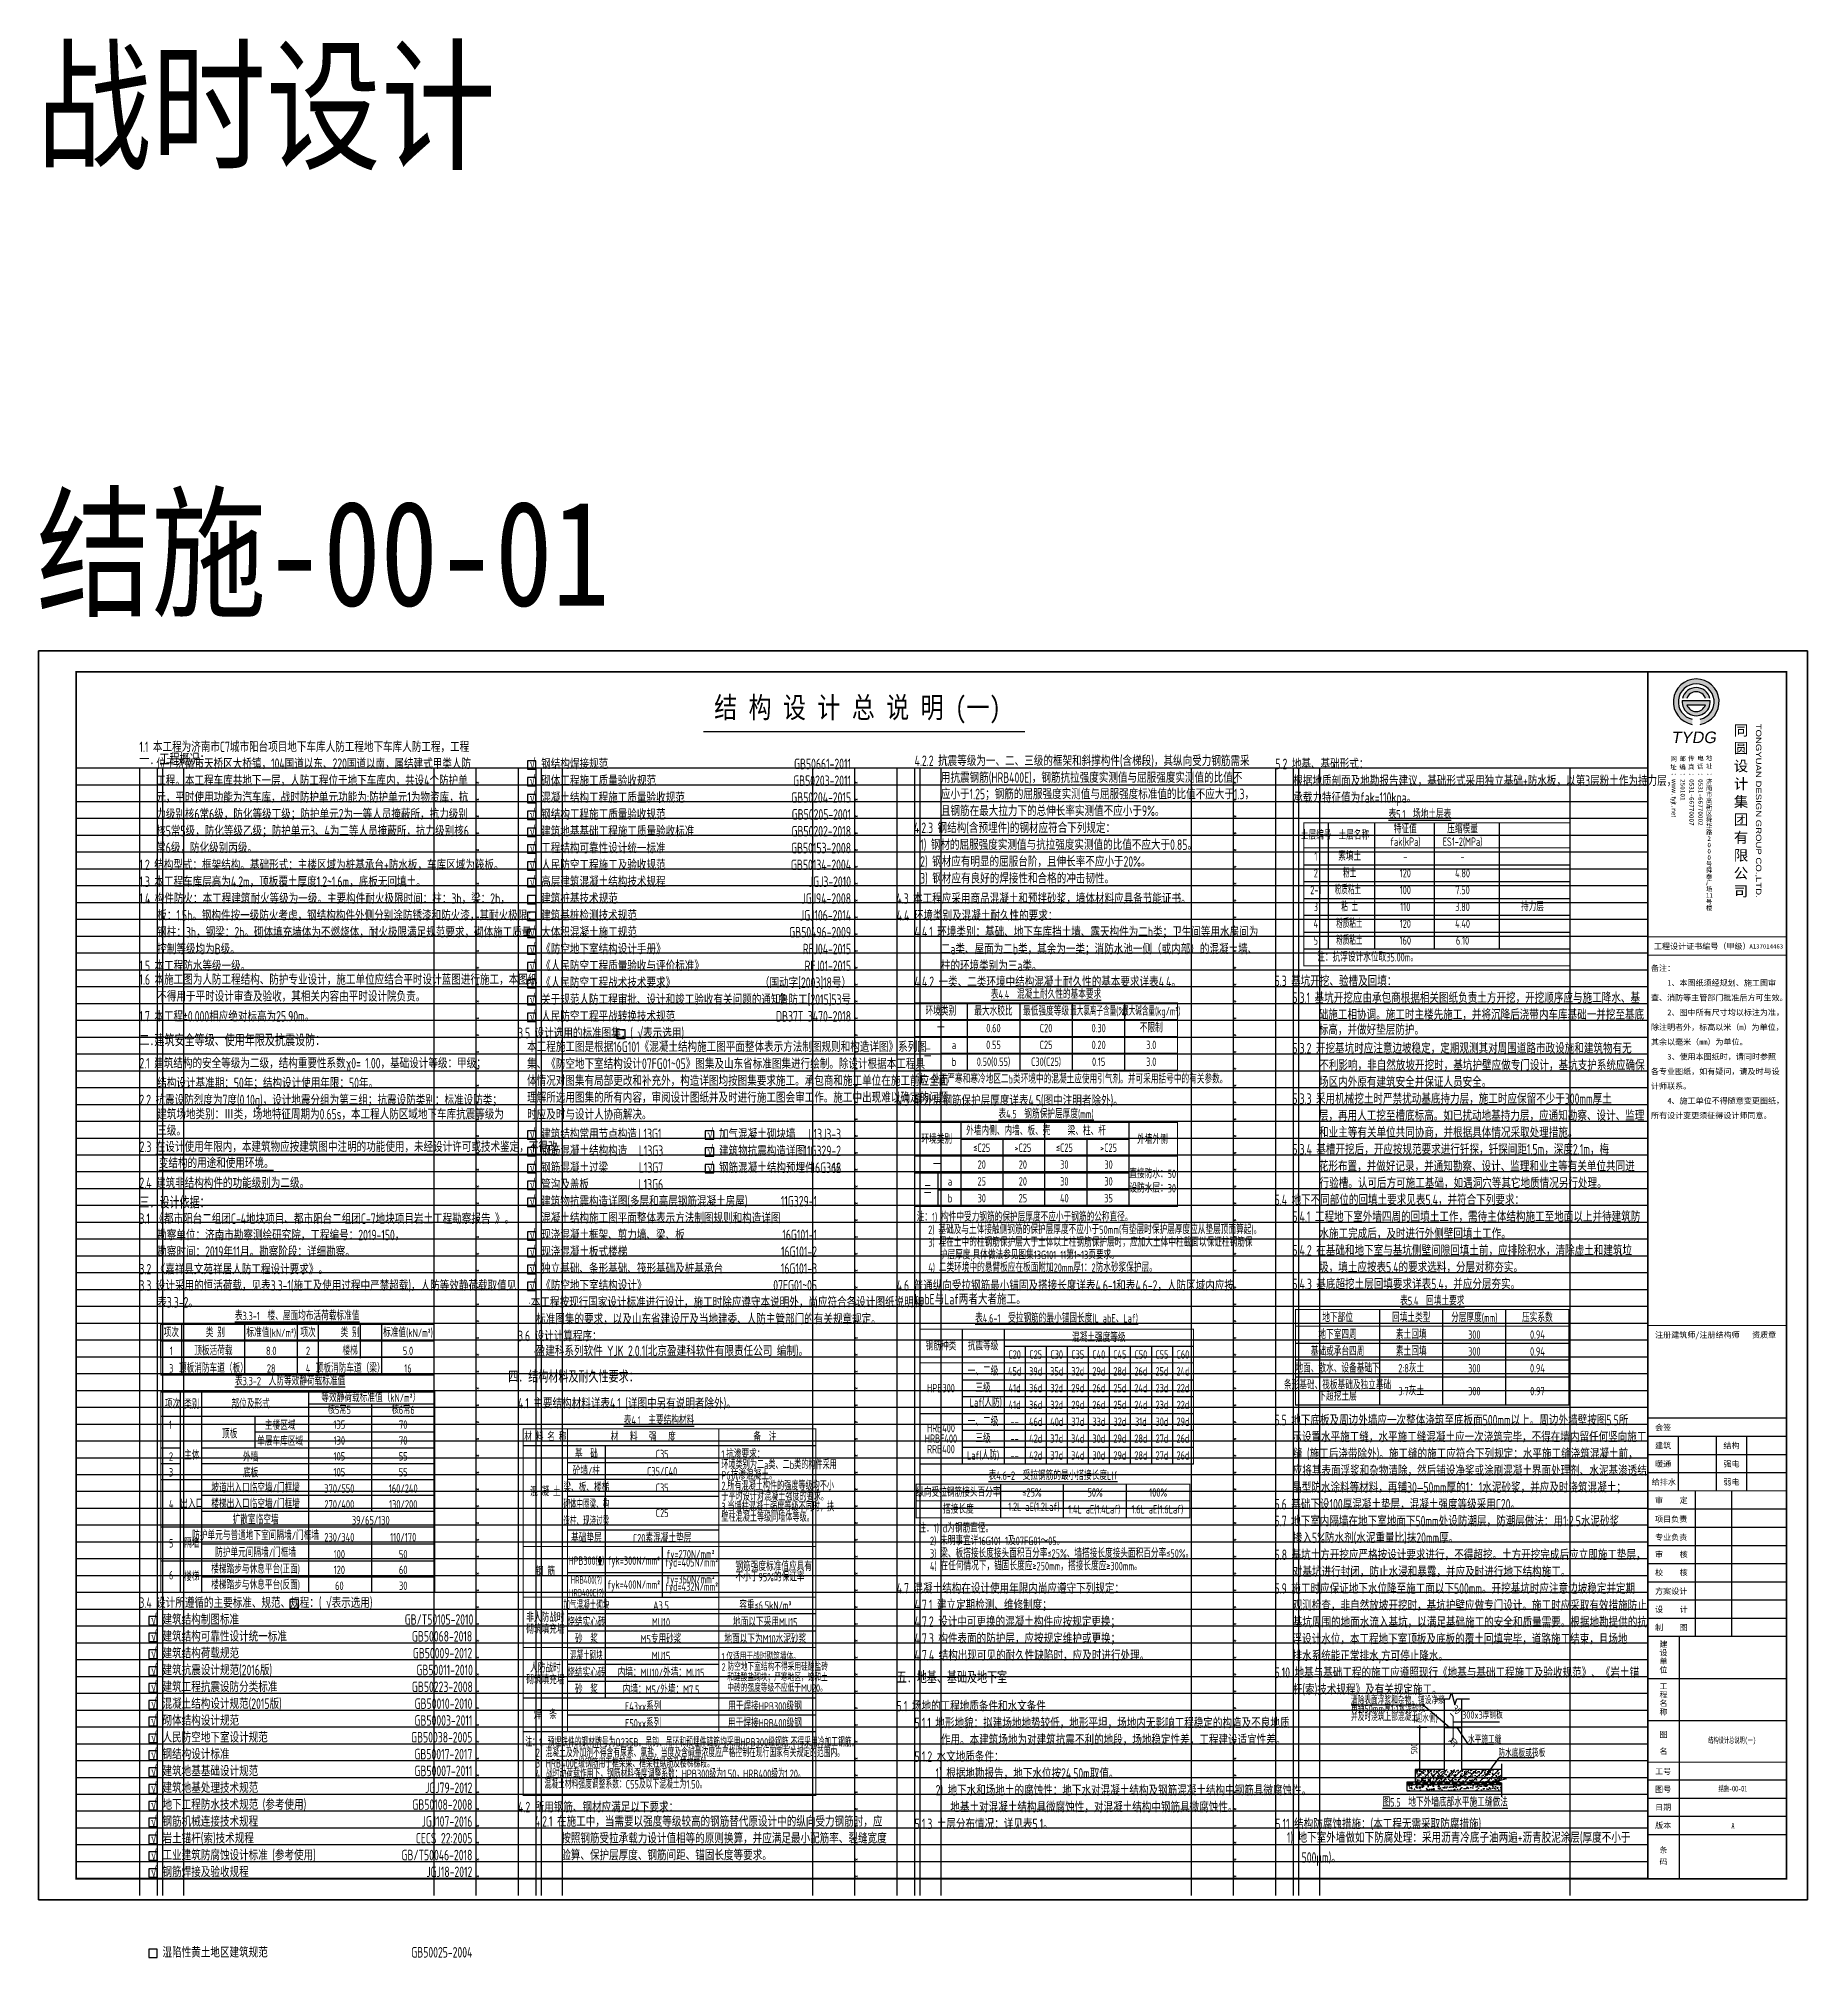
# Model space of a CAD drawing. Extents: x -502255 to 1362592, y -400300 to 332622.
# Drawn here: x 53742 to 137842, y 241364 to 332622 of the extents above; entities that cross this region are included whole.
import ezdxf
from ezdxf.enums import TextEntityAlignment as Align

# ---------------------------------------------------------------- set-up
doc = ezdxf.new("R2010")
doc.units = 0
doc.header["$LTSCALE"] = 1000
doc.header["$MEASUREMENT"] = 0
doc.linetypes.add('DASH', pattern=[0.35, 0.25, -0.1])
for name, color, linetype in [('DETL', 7, 'Continuous'), ('DETL_TEXT', 7, 'Continuous'), ('DIM', 3, 'Continuous'), ('ECA_TK', 7, 'Continuous'), ('HATCH', 253, 'Continuous'), ('NUM', 7, 'Continuous'), ('REIN', 1, 'Continuous'), ('STEL_BOLT', 1, 'Continuous'), ('TAB', 7, 'Continuous'), ('TAB_TEXT', 7, 'Continuous'), ('TEXT', 53, 'Continuous'), ('THIN', 7, 'Continuous'), ('TITL', 7, 'Continuous'), ('tk', 7, 'Continuous'), ('停车位', 3, 'Continuous')]:
    doc.layers.add(name, color=color, linetype=linetype)
doc.styles.add('CCDI_T0G_01', font='arial.ttf')
doc.styles.add('SUNTXT', font='', dxfattribs={"height": 2.5})
doc.styles.add('TSSD_Dimension', font='tssdeng.shx', dxfattribs={"width": 0.7, "bigfont": 'Tssdchn.shx'})
doc.styles.add('TSSD_Label', font='tssdeng2.shx', dxfattribs={"width": 0.7, "bigfont": 'tssdchn.shx'})
doc.styles.add('TSSD_Norm', font='tssdeng.shx', dxfattribs={"bigfont": 'hztxt.shx'})
doc.styles.add('tyad', font='swissk.ttf', dxfattribs={"height": 2.5})
doc.styles.add('黑体', font='simhei.ttf', dxfattribs={"width": 0.65})
doc.styles.get('SUNTXT').set_extended_font_data('SimSun')
doc.dimstyles.new('TSSD_25_100', dxfattribs={"dimtxt": 300, "dimasz": 100, "dimexe": 100, "dimexo": 250, "dimgap": 100, "dimtad": 1, "dimdec": 0, "dimlfac": 0.25, "dimzin": 0, "dimdsep": 46, "dimtxsty": 'TSSD_Dimension', "dimblk": 'ARCHTICK', "dimblk1": 'ARCHTICK', "dimblk2": 'ARCHTICK', "dimcen": 0, "dimdle": 100, "dimclrt": 7, "dimadec": 0, "dimazin": 0, "dimtfac": 1, "dimtdec": 0, "dimtix": 1, "dimtmove": 2, "dimatfit": 3, "dimfxl": 1, "dimtolj": 1, "dimtzin": 0, "dimarcsym": 0})

msp = doc.modelspace()

# ---------------------------------------------------------------- texts
at = {"layer": 'DETL_TEXT', "style": 'TSSD_Label', "width": 0.7}
for s, p in [('清除表面浮浆和杂物，铺设净浆', (116135.5, 253419.2)), ('再铺50mm厚1:1水泥砂浆', (116135.5, 253019.2)), ('并及时浇筑上部混凝土', (116135.5, 252619.2)), ('水平施工缝', (121695.4, 251550.1)), ('防水底板或筏板', (123142.1, 250909.1))]:
    msp.add_text(s, height=350, dxfattribs=at).set_placement(p)
for s, p in [('(迎水侧)', (119680.5, 252449.4)), ('300x3厚钢板', (122386.9, 252622.3))]:
    msp.add_text(s, height=350, dxfattribs=at).set_placement(p, align=Align.BOTTOM_CENTER)
at = {"layer": 'DETL_TEXT', "style": 'TSSD_Label', "width": 0.65}
for rotation, p in [(315, (120953.4, 252948.4)), (45, (121191.3, 251418.3))]:
    msp.add_text('30', height=350, rotation=rotation, dxfattribs=at).set_placement(p, align=Align.BOTTOM_CENTER)
at = {"layer": 'TAB_TEXT', "color": 1, "style": 'TSSD_Label'}
for s, width, p in [('%%U表5.1  场地土层表', 0.7, (119414.7, 295727.3)), ('土层编号', 0.7, (114480.7, 294727.3)), ('土层名称', 0.7, (116271, 294727.3)), ('特征值', 0.7, (118719.3, 295027.3)), ('压缩模量', 0.7, (121439.7, 295027.3)), ('1', 0.7, (114466.1, 293727.3)), ('素填土', 0.7, (116075.8, 293727.3)), ('f\x8eak\x8f(kP\x8ea\x8f)', 0.7, (118719.3, 294427.3)), ('E\x8eS1-2\x8f(MP\x8ea\x8f)', 0.7, (121439.7, 294427.3)), ('2', 0.7, (114466.1, 292927.3)), ('粉土', 0.6, (116075.8, 292927.3)), ('120', 0.7, (118719.3, 292927.3)), ('-', 0.7, (118719.3, 293727.3)), ('4.80', 0.7, (121439.7, 292927.3)), ('-', 0.7, (121439.7, 293727.3)), ('2-1', 0.7, (114466.1, 292127.3)), ('粉质粘土 ', 0.6, (116075.8, 292127.3)), ('100', 0.7, (118719.3, 292127.3)), ('7.50', 0.7, (121439.7, 292127.3)), ('3', 0.7, (114466.1, 291327.3)), ('粘 土', 0.6, (116075.8, 291327.3)), ('110', 0.7, (118719.3, 291327.3)), ('3.80', 0.7, (121439.7, 291327.3)), ('持力层', 0.7, (124763.1, 291327.3)), ('4', 0.7, (114466.1, 290527.3)), ('粉质粘土 ', 0.6, (116147.1, 290527.3)), ('120', 0.7, (118719.3, 290527.3)), ('4.40', 0.7, (121439.7, 290527.3)), ('5', 0.7, (114466.1, 289727.3)), ('粉质粘土 ', 0.6, (116147.1, 289727.3)), ('160', 0.7, (118719.3, 289727.3)), ('6.10', 0.7, (121439.7, 289727.3)), ('8.0', 0.7, (64810.5, 270213.6)), ('5.0', 0.7, (71310.5, 270213.6)), ('28', 0.7, (64810.5, 269381)), ('16', 0.7, (71310.5, 269381)), ('条形基础、筏板基础及独立基础', 0.7, (115499.4, 268586.7)), ('3:7灰土', 0.7, (118999.4, 268299.5)), ('300', 0.7, (121999.4, 268299.9)), ('0.97', 0.7, (124999.4, 268299.9)), ('下超挖土层', 0.7, (115499.4, 268049.6)), ('C35/C40', 0.7, (83391.8, 264484.6)), ('C35', 0.7, (83391.8, 265307.7)), ('C35', 0.7, (83391.8, 263707.7)), ('C25', 0.7, (83391.8, 262507.7)), ('C20素混凝土垫层', 0.7, (83391.8, 261307.7))]:
    msp.add_text(s, height=400, dxfattribs=dict(at, width=width)).set_placement(p, align=Align.MIDDLE_CENTER)
at = {"layer": 'TAB_TEXT', "color": 1, "style": 'TSSD_Label', "width": 0.7}
msp.add_text('注：抗浮设计水位取35.00m。', height=400, dxfattribs=at).set_placement((114532.6, 288727.3))
at = {"layer": 'TAB_TEXT', "style": 'TSSD_Label'}
for s, height, width, p in [('环境类别', 400, 0.7, (96641.8, 286362.8)), ('最大水胶比', 400, 0.7, (99141.8, 286362.8)), ('%%U表4.4  混凝土耐久性的基本要求', 400, 0.7, (101641.8, 287162.8)), ('最低强度等级', 400, 0.7, (101641.8, 286362.8)), ('最大氯离子含量(%)', 400, 0.6, (104141.8, 286362.8)), ('最大碱含量(kg/m\x8c3\x8d)', 400, 0.6, (106641.8, 286362.8)), ('0.60', 400, 0.7, (99141.8, 285562.8)), ('C20', 400, 0.7, (101641.8, 285562.8)), ('0.30', 400, 0.7, (104141.8, 285562.8)), ('不限制', 400, 0.7, (106641.8, 285562.8)), ('一', 400, 0.7, (96641.8, 285562.8)), ('a', 400, 0.7, (97266.8, 284762.8)), ('0.55', 400, 0.7, (99141.8, 284762.8)), ('C25', 400, 0.7, (101641.8, 284762.8)), ('0.20', 400, 0.7, (104141.8, 284762.8)), ('3.0', 400, 0.7, (106641.8, 284762.8)), ('二', 400, 0.7, (96016.8, 284362.8)), ('b', 400, 0.7, (97266.8, 283962.8)), ('0.50(0.55)', 400, 0.7, (99141.8, 283962.8)), ('C30(C25)', 400, 0.7, (101641.8, 283962.8)), ('0.15', 400, 0.7, (104141.8, 283962.8)), ('3.0', 400, 0.7, (106641.8, 283962.8)), ('%%U表4.5  钢筋保护层厚度(mm)', 400, 0.7, (101641.8, 281473.5)), ('环境类别', 400, 0.7, (96446.8, 280273.5)), ('外墙内侧、内墙、板、壳', 400, 0.7, (99845.4, 280673.5)), ('梁、柱、杆', 400, 0.7, (103578.7, 280673.5)), ('外墙外侧', 400, 0.7, (106699.5, 280258.6)), ('≤C25', 400, 0.7, (98584.7, 279873.5)), ('20', 400, 0.7, (98584.7, 279073.5)), ('>C25', 400, 0.7, (100538.6, 279873.5)), ('≤C25', 400, 0.7, (102510.8, 279873.5)), ('>C25', 400, 0.7, (104611.8, 279873.5)), ('一', 400, 0.7, (96446.8, 279073.5)), ('a', 400, 0.7, (97074.5, 278273.5)), ('25', 400, 0.7, (98584.7, 278273.5)), ('20', 400, 0.7, (100538.6, 278273.5)), ('直接防水：50', 400, 0.7, (106711.8, 278628.1)), ('二', 400, 0.7, (96016.8, 277873.5)), ('b', 400, 0.7, (97074.5, 277473.5)), ('30', 400, 0.7, (98584.7, 277473.5)), ('25', 400, 0.7, (100538.6, 277473.5)), ('40', 400, 0.7, (102510.8, 277473.5)), ('35', 400, 0.7, (104611.8, 277473.5)), ('设防水层：30', 400, 0.7, (106711.8, 277944.1)), ('%%U表3.3-1  楼、屋面均布活荷载标准值', 400, 0.7, (66041.8, 271873.5)), ('地下部位', 400, 0.7, (115499.4, 271786.7)), ('回填土类型', 400, 0.7, (118999.4, 271786.7)), ('%%U表5.4  回填土要求', 400, 0.7, (119999.4, 272586.7)), ('分层厚度(mm)', 400, 0.7, (121999.4, 271786.7)), ('压实系数', 400, 0.7, (124999.4, 271786.7)), ('项次', 400, 0.7, (60060.5, 271073.5)), (' 类 别', 400, 0.7, (62060.5, 271073.5)), ('标准值(kN/m\x8c2\x8d)', 400, 0.7, (64810.5, 271073.5)), ('项次', 400, 0.7, (66560.5, 271073.5)), ('类 别', 400, 0.7, (68560.5, 271073.5)), ('标准值(kN/m\x8c2\x8d)', 400, 0.7, (71310.5, 271073.5)), ('混凝土强度等级', 400, 0.7, (104147.4, 270843)), ('地下室四周', 400, 0.7, (115499.4, 270986.7)), ('素土回填', 400, 0.7, (118999.4, 270986.7)), ('300', 400, 0.7, (121999.4, 270986.7)), ('0.94', 400, 0.7, (124999.4, 270986.7)), ('1', 400, 0.7, (60060.5, 270213.6)), ('顶板活荷载', 400, 0.7, (62060.5, 270213.6)), ('2', 400, 0.7, (66560.5, 270213.6)), ('楼梯', 400, 0.7, (68560.5, 270213.6)), ('钢筋种类', 400, 0.7, (96647.4, 270443)), ('抗震等级', 400, 0.7, (98647.4, 270443)), ('C20', 400, 0.7, (100147.4, 270043)), ('C25', 400, 0.7, (101147.4, 270043)), ('C30', 400, 0.7, (102147.4, 270043)), ('C35', 400, 0.7, (103147.4, 270043)), ('C40', 400, 0.7, (104147.4, 270043)), ('C45', 400, 0.7, (105147.4, 270043)), ('C50', 400, 0.7, (106147.4, 270043)), ('C55', 400, 0.7, (107147.4, 270043)), ('C60', 400, 0.7, (108147.4, 270043)), ('基础或承台四周', 400, 0.7, (115499.4, 270186.7)), ('素土回填', 400, 0.7, (118999.4, 270186.7)), ('300', 400, 0.7, (121999.4, 270186.7)), ('0.94', 400, 0.7, (124999.4, 270186.7)), ('3', 400, 0.7, (60060.5, 269381)), ('顶板消防车道（板）', 400, 0.7, (62060.5, 269381)), ('4', 400, 0.7, (66560.5, 269381)), ('顶板消防车道（梁）', 400, 0.7, (68560.5, 269381)), ('一、二级', 400, 0.7, (98647.4, 269243)), ('45d', 400, 0.7, (100147.4, 269243)), ('39d', 400, 0.7, (101147.4, 269243)), ('35d', 400, 0.7, (102147.4, 269243)), ('32d', 400, 0.7, (103147.4, 269243)), ('29d', 400, 0.7, (104147.4, 269243)), ('28d', 400, 0.7, (105147.4, 269243)), ('26d', 400, 0.7, (106147.4, 269243)), ('25d', 400, 0.7, (107147.4, 269243)), ('24d', 400, 0.7, (108147.4, 269243)), ('地面、散水、设备基础下', 400, 0.7, (115499.4, 269386.7)), ('2:8灰土', 400, 0.7, (118999.4, 269386.7)), ('300', 400, 0.7, (121999.4, 269386.7)), ('0.94', 400, 0.7, (124999.4, 269386.7)), ('HPB300', 400, 0.7, (96647.4, 268443)), ('三级', 400, 0.7, (98647.4, 268443)), ('41d', 400, 0.7, (100147.4, 268443)), ('36d', 400, 0.7, (101147.4, 268443)), ('32d', 400, 0.7, (102147.4, 268443)), ('29d', 400, 0.7, (103147.4, 268443)), ('26d', 400, 0.7, (104147.4, 268443)), ('25d', 400, 0.7, (105147.4, 268443)), ('24d', 400, 0.7, (106147.4, 268443)), ('23d', 400, 0.7, (107147.4, 268443)), ('22d', 400, 0.7, (108147.4, 268443)), ('%%U表4.1  主要结构材料', 400, 0.7, (83241.8, 266907.7)), ('HRB400', 400, 0.7, (96647.4, 266543)), ('一、二级', 400, 0.7, (98647.4, 266843)), ('--', 400, 0.7, (100147.4, 266843)), ('46d', 400, 0.7, (101147.4, 266843)), ('40d', 400, 0.7, (102147.4, 266843)), ('37d', 400, 0.7, (103147.4, 266843)), ('33d', 400, 0.7, (104147.4, 266843)), ('32d', 400, 0.7, (105147.4, 266843)), ('31d', 400, 0.7, (106147.4, 266843)), ('30d', 400, 0.7, (107147.4, 266843)), ('29d', 400, 0.7, (108147.4, 266843)), ('材 料 名 称', 400, 0.7, (77841.8, 266107.7)), ('材   料   强   度', 400, 0.7, (82491.8, 266107.7)), ('备  注', 400, 0.7, (88277.5, 266107.7)), ('HRBF400', 400, 0.7, (96647.4, 266043)), ('RRB400', 400, 0.7, (96647.4, 265543)), ('三级', 400, 0.7, (98647.4, 266043)), ('--', 400, 0.7, (100147.4, 266043)), ('42d', 400, 0.7, (101147.4, 266043)), ('37d', 400, 0.7, (102147.4, 266043)), ('34d', 400, 0.7, (103147.4, 266043)), ('30d', 400, 0.7, (104147.4, 266043)), ('29d', 400, 0.7, (105147.4, 266043)), ('28d', 400, 0.7, (106147.4, 266043)), ('27d', 400, 0.7, (107147.4, 266043)), ('26d', 400, 0.7, (108147.4, 266043)), ('砼墙/柱', 400, 0.7, (79791.8, 264496.1)), ('基  础', 400, 0.7, (79791.8, 265307.7)), ('混 凝 土', 400, 0.7, (77841.8, 263506.8)), ('梁、板、楼梯', 400, 0.7, (79791.8, 263707.7)), ('%%U表4.6-2  受拉钢筋的最小搭接长度Llf', 400, 0.7, (101973.1, 264281)), ('砌体中圈梁、构', 400, 0.6, (79791.8, 262907.7)), ('纵向受拉钢筋接头百分率', 400, 0.7, (97473.1, 263481)), ('搭接长度', 400, 0.7, (97473.1, 262681)), ('≤25%', 400, 0.7, (100973.1, 263481)), ('1.4L\x8e aE\x8f(1.4L\x8eaf\x8f)', 400, 0.7, (103933.8, 262681)), ('50%', 400, 0.7, (103973.1, 263481)), ('1.6L\x8e aE\x8f(1.6L\x8eaf\x8f)', 400, 0.7, (106933.8, 262681)), ('100%', 400, 0.7, (106973.1, 263481)), ('造柱、现浇过梁', 400, 0.6, (79791.8, 262107.7)), ('基础垫层', 400, 0.7, (79791.8, 261307.7)), ('HPB300(\x84)', 400, 0.6, (79791.8, 260238.7)), ('f\x8eyk\x8f=300N/mm\x8c2\x8d', 400, 0.7, (82041.8, 260238.7)), ('f\x8ey\x8f=270N/mm\x8c2\x8d', 400, 0.7, (84741.8, 260548.3)), ('钢 筋', 400, 0.7, (77841.8, 259707.7)), ('HRB400(\ue532)', 350, 0.6, (79791.8, 259316.2)), ('f\x8eyk\x8f=400N/mm\x8c2\x8d', 400, 0.7, (82041.8, 259102.1)), ('f\x8ey\x8f=360N/mm\x8c2\x8d', 400, 0.7, (84741.8, 259356.5)), ('加气混凝土砌块', 400, 0.6, (79791.8, 258107.7)), ('HRB400E(\ue532)', 350, 0.6, (79791.8, 258711.9)), ('容重≤6.5kN/m\x8c3\x8d', 400, 0.7, (88297.2, 258107.7)), ('非人防战时', 400, 0.7, (77841.8, 257526)), ('烧结实心砖', 400, 0.7, (79791.8, 257307.7)), ('地面以下采用MU15', 400, 0.7, (88292.6, 257307.7)), ('砌筑填充墙', 400, 0.7, (77841.8, 256968.7)), ('砂  浆', 400, 0.7, (79791.8, 256507.7)), ('地面以下为M10水泥砂浆', 400, 0.7, (88297.2, 256507.7)), ('混凝土砌块', 400, 0.6, (79791.8, 255707.7)), ('砌筑填充墙', 400, 0.7, (77841.8, 254568.7)), ('人防战时', 400, 0.7, (77841.8, 255126)), ('烧结实心砖', 400, 0.7, (79791.8, 254907.7)), ('砂  浆', 400, 0.7, (79791.8, 254107.7)), ('焊  条', 400, 0.7, (77841.8, 252907.7)), ('E43xx系列', 400, 0.7, (82491.8, 253307.7)), ('用于焊接HPB300级钢', 400, 0.7, (88277.2, 253307.7)), ('E50xx系列', 400, 0.7, (82491.8, 252507.7)), ('用于焊接HRB400级钢', 400, 0.7, (88277.2, 252507.7))]:
    msp.add_text(s, height=height, dxfattribs=dict(at, width=width)).set_placement(p, align=Align.MIDDLE_CENTER)
for s, height, width, p in [('注：处于严寒和寒冷地区二b类环境中的混凝土应使用引气剂。并可采用括号中的有关参数。  ', 400, 0.7, (95491.8, 282932.2)), ('注：1) 构件中受力钢筋的保护层厚度不应小于钢筋的公称直径。', 400, 0.7, (95491.8, 276373.5)), ('2) 基础及与土体接触侧钢筋的保护层厚度不应小于50mm(有垫层时保护层厚度应从垫层顶面算起)。', 400, 0.7, (96041.8, 275773.5)), ('3) 埋在土中的柱钢筋保护层大于土体以上柱钢筋保护层时，应加大土体中柱截面以保证柱钢筋保', 400, 0.7, (96041.8, 275173.5)), ('护层厚度,具体做法参见图集13G101-11第1~13页要求。', 400, 0.7, (96591.8, 274573.5)), ('4) 二类环境中的悬臂板应在板面附加20mm厚1：2防水砂浆保护层。', 400, 0.7, (96041.8, 273973.5)), ('项次', 400, 0.7, (59754.6, 267475.9)), ('1', 400, 0.7, (59947.7, 266499.3)), ('2', 400, 0.7, (59947.7, 264992.7)), ('环境类别为二a类、二b类的构件采用', 400, 0.65, (86207.7, 264592.3)), ('1.抗渗要求：', 400, 0.7, (86207.7, 265092.3)), ('3', 400, 0.7, (59947.7, 264239.3)), ('2.所有混凝土构件的强度等级均不小', 400, 0.65, (86207.7, 263592.3)), ('P6抗渗混凝土。', 400, 0.7, (86207.7, 264092.3)), ('4', 400, 0.7, (59947.7, 262732.6)), ('于平时设计对混凝土强度的要求。', 400, 0.65, (86207.7, 263092.3)), ('3.当墙柱混凝土强度等级不同时，扶', 400, 0.65, (86207.7, 262592.3)), ('壁柱混凝土等级同墙体等级。', 400, 0.65, (86207.7, 262092.3)), ('注：1) d为钢筋直径。', 400, 0.7, (95573.1, 261581)), ('5', 400, 0.7, (59947.7, 260861.5)), ('2) 未明事宜详16G101-1及07FG01～05。', 400, 0.7, (96123.1, 260981)), ('钢筋强度标准值应具有', 400, 0.7, (86875.1, 259757.7)), ('3) 梁、板搭接长度接头面积百分率≤25%%%、墙搭接长度接头面积百分率≤50%%%。', 400, 0.7, (96123.1, 260381)), ('4) 在任何情况下，锚固长度应≥250mm，搭接长度应≥300mm。', 400, 0.7, (96123.1, 259781)), ('6', 400, 0.7, (59947.7, 259344.8)), ('不小于95%%%的保证率', 400, 0.7, (86875.1, 259257.7)), ('1.仅适用于战时砌筑墙体。', 350, 0.7, (86216.3, 255507.7)), ('2.防空地下室结构不得采用硅酸盐砖', 350, 0.7, (86216.3, 255007.7)), ('和硅酸盐砌块；严寒地区，饱和土', 350, 0.7, (86488.9, 254507.7)), ('中砖的强度等级不应低于MU20。', 350, 0.7, (86488.9, 254007.7)), ('注：1. 预埋铁件的钢材牌号为Q235B。吊钩、吊环和预埋件锚筋均采用HPB300级钢筋,不得采用冷加工钢筋。', 400, 0.62, (76891.8, 251402.8)), ('2. 混凝土及外加剂不得含有尿素、氯盐，当度及含碱量浓度应严格控制在现行国家有关规定的范围内。', 400, 0.62, (77385.5, 250902.8)), ('3. HRB400E级钢筋用于框架梁、框架柱纵筋及楼梯梯段。', 400, 0.62, (77385.5, 250402.8)), ('4. 战时动荷载作用下，钢筋材料强度调整系数：HPB300级为1.50，HRB400级为1.20。', 400, 0.62, (77385.5, 249902.8)), ('混凝土材料强度调整系数：C55及以下混凝土为1.50。', 400, 0.62, (77793.9, 249402.8))]:
    msp.add_text(s, height=height, dxfattribs=dict(at, width=width)).set_placement(p)
at = {"layer": 'TAB_TEXT', "color": 6, "style": 'TSSD_Label', "width": 0.7}
for s, p in [('20', (100538.6, 279073.5)), ('30', (102510.8, 279073.5)), ('30', (104611.8, 279073.5)), ('30', (102510.8, 278273.5)), ('30', (104611.8, 278273.5)), ('41d', (100147.4, 267643)), ('36d', (101147.4, 267643)), ('32d', (102147.4, 267643)), ('29d', (103147.4, 267643)), ('26d', (104147.4, 267643)), ('25d', (105147.4, 267643)), ('24d', (106147.4, 267643)), ('23d', (107147.4, 267643)), ('22d', (108147.4, 267643)), ('L\x8eaf\x8f(人防)', (98647.4, 265243)), ('--', (100147.4, 265243)), ('42d', (101147.4, 265243)), ('37d', (102147.4, 265243)), ('34d', (103147.4, 265243)), ('30d', (104147.4, 265243)), ('29d', (105147.4, 265243)), ('28d', (106147.4, 265243)), ('27d', (107147.4, 265243)), ('26d', (108147.4, 265243))]:
    msp.add_text(s, height=400, dxfattribs=at).set_placement(p, align=Align.MIDDLE_CENTER)
at = {"layer": 'TAB_TEXT', "style": 'TSSD_Label', "width": 0.7}
for s, p in [('%%u表4.6-1  受拉钢筋的最小锚固长度(L\x8e abE、\x8fL\x8eaf\x8f)', (102140.9, 271443)), ('%%U表3.3-2  人防等效静荷载标准值', (65705.9, 268457.2)), ('1.2L\x8e aE\x8f(1.2L\x8eaf\x8f)', (101065.9, 262481)), ('f\x8eyd\x8f=405N/mm\x8c2', (84792.9, 259836.4)), ('f\x8eyd\x8f=432N/mm\x8c2', (84792.9, 258684.5))]:
    msp.add_text(s, height=400, dxfattribs=at).set_placement(p, align=Align.BOTTOM_CENTER)
at = {"layer": 'TAB_TEXT', "style": 'TSSD_Label'}
for s, width, p in [('类别', 0.7, (61033.7, 267466.4)), ('部位及形式', 0.7, (63831.2, 267475.9)), ('核5常5', 0.65, (68047.3, 267213)), ('等效静荷载标准值（kN/m\x8c2\x8d）', 0.7, (69541.7, 267782.6)), ('核6常6', 0.65, (71083.7, 267213)), ('顶板', 0.7, (62834.5, 266058.6)), ('主楼区域', 0.7, (65234, 266464.8)), ('单层车库区域', 0.7, (65234, 265711.4)), ('主体', 0.7, (61033.7, 265038.3)), ('底板', 0.7, (63831.2, 264204.7)), ('外墙', 0.7, (63831.2, 264958.1)), ('坡道出入口临空墙/门框墙', 0.7, (64067.3, 263486)), ('出入口', 0.7, (61033.7, 262732.6)), ('楼梯出入口临空墙/门框墙', 0.7, (64067.3, 262732.6)), ('扩散室临空墙', 0.7, (64067.3, 261979.3)), ('隔墙', 0.7, (61033.7, 260861.5)), ('防护单元与普通地下室间隔墙/门框墙', 0.7, (64067.3, 261228.3)), ('防护单元间隔墙/门框墙', 0.7, (64067.3, 260420)), ('楼梯', 0.7, (61033.7, 259275)), ('楼梯踏步与休息平台(正面)', 0.7, (64067.3, 259631.4)), ('楼梯踏步与休息平台(反面)', 0.7, (64067.3, 258878)), ('A3.5', 0.7, (83338.3, 257907.7)), ('MU10', 0.7, (83338.3, 257107.7)), ('M5专用砂浆', 0.7, (83338.3, 256307.7)), ('MU15', 0.7, (83338.3, 255507.7)), ('内墙：MU10/外墙：MU15', 0.7, (83338.3, 254707.7)), ('内墙：M5/外墙：M7.5', 0.7, (83338.3, 253907.7))]:
    msp.add_text(s, height=400, dxfattribs=dict(at, width=width)).set_placement(p, align=Align.CENTER)
at = {"layer": 'TAB_TEXT', "color": 6, "style": 'TSSD_Label', "width": 0.7}
msp.add_text('L\x8eaf\x8f(人防)', height=400, dxfattribs=at).set_placement((98779.5, 267443), align=Align.BOTTOM_CENTER)
at = {"layer": 'TAB_TEXT', "color": 1, "style": 'TSSD_Label', "width": 0.65}
for s, p in [('135', (68047.3, 266507.5)), ('70', (71083.7, 266507.5)), ('130', (68047.3, 265754.1)), ('70', (71083.7, 265754.1)), ('105', (68047.3, 265000.8)), ('105', (68047.3, 264247.5)), ('55', (71083.7, 265000.8)), ('55', (71083.7, 264247.5)), ('370/550', (68047.3, 263469.9)), ('160/240', (71083.7, 263469.9)), ('270/400', (68047.3, 262716.6)), ('130/200', (71083.7, 262716.6)), ('39/65/130', (69541.7, 261963.2)), ('230/340', (68047.3, 261154.9)), ('110/170', (71083.7, 261154.9)), ('100', (68047.3, 260346.6)), ('50', (71083.7, 260346.6)), ('120', (68047.3, 259599.2)), ('60', (68047.3, 258845.9)), ('30', (71083.7, 258845.9)), ('60', (71083.7, 259599.2))]:
    msp.add_text(s, height=400, dxfattribs=at).set_placement(p, align=Align.CENTER)
at = {"layer": 'TEXT', "width": 0.7}
for s, style, p in [('一. 工程概况：', '黑体', (58541.8, 298113.4)), ('√', 'TSSD_Label', (77091.8, 297873.5)), ('钢结构焊接规范', 'TSSD_Label', (77641.8, 297873.5)), ('5.2 地基、基础形式： ', 'TSSD_Label', (112541.8, 297873.5)), ('√', 'TSSD_Label', (77091.8, 297073.5)), ('砌体工程施工质量验收规范', 'TSSD_Label', (77641.8, 297073.5)), ('√', 'TSSD_Label', (77091.8, 296273.5)), ('混凝土结构工程施工质量验收规范', 'TSSD_Label', (77641.8, 296273.5)), ('√', 'TSSD_Label', (77091.8, 295473.5)), ('钢结构工程施工质量验收规范', 'TSSD_Label', (77641.8, 295473.5)), ('√', 'TSSD_Label', (77091.8, 294673.5)), ('建筑地基基础工程施工质量验收标准', 'TSSD_Label', (77641.8, 294673.5)), ('√', 'TSSD_Label', (77091.8, 293873.5)), ('工程结构可靠性设计统一标准', 'TSSD_Label', (77641.8, 293873.5)), ('√', 'TSSD_Label', (77091.8, 293073.5)), ('人民防空工程施工及验收规范', 'TSSD_Label', (77641.8, 293073.5)), ('1.4 构件防火：本工程建筑耐火等级为一级。主要构件耐火极限时间：柱：3h，梁：2h，', 'TSSD_Label', (58541.8, 291473.5)), ('√', 'TSSD_Label', (77091.8, 292273.5)), ('建筑桩基技术规范', 'TSSD_Label', (77641.8, 291473.5)), ('高层建筑混凝土结构技术规程', 'TSSD_Label', (77641.8, 292273.5)), ('4.3 本工程应采用商品混凝土和预拌砂浆，墙体材料应具备节能证书。', 'TSSD_Label', (94524.1, 291474.7)), ('板：1.5h。钢构件按一级防火考虑，钢结构构件外侧分别涂防锈漆和防火漆，其耐火极限：', 'TSSD_Label', (59391.8, 290673.5)), ('建筑基桩检测技术规范', 'TSSD_Label', (77641.8, 290673.5)), ('4.4 环境类别及混凝土耐久性的要求：', 'TSSD_Label', (94541.8, 290666.7)), ('钢柱：3h，钢梁：2h。砌体填充墙体为不燃烧体，耐火极限满足规范要求，砌体施工质量', 'TSSD_Label', (59391.8, 289873.5)), ('√', 'TSSD_Label', (77091.8, 289873.5)), ('大体积混凝土施工规范', 'TSSD_Label', (77641.8, 289873.5)), ('4.4.1 环境类别：基础、地下车库挡土墙、露天构件为二b类；卫生间等用水房间为', 'TSSD_Label', (95391.8, 289888.9)), ('控制等级均为B级。', 'TSSD_Label', (59391.8, 289073.5)), ('√', 'TSSD_Label', (77091.8, 289073.5)), ('《防空地下室结构设计手册》', 'TSSD_Label', (77641.8, 289073.5)), ('二a类、屋面为二b类，其余为一类；消防水池一侧（或内部）的混凝土墙、', 'TSSD_Label', (96641.8, 289073.5)), ('1.5 本工程防水等级一级。', 'TSSD_Label', (58541.8, 288273.5)), ('√', 'TSSD_Label', (77091.8, 288273.5)), ('《人民防空工程质量验收与评价标准》', 'TSSD_Label', (77641.8, 288273.5)), ('柱的环境类别为三a类。', 'TSSD_Label', (96641.8, 288280.1)), ('√', 'TSSD_Label', (77091.8, 287473.5)), ('《人民防空工程战术技术要求》', 'TSSD_Label', (77641.8, 287473.5)), ('4.4.2 一类、二类环境中结构混凝土耐久性的基本要求详表4.4。', 'TSSD_Label', (95391.8, 287513.7)), ('5.3 基坑开挖、验槽及回填：', 'TSSD_Label', (112501.4, 287555.7)), ('√', 'TSSD_Label', (77091.8, 286673.5)), ('关于规范人防工程审批、设计和竣工验收有关问题的通知》', 'TSSD_Label', (77641.8, 286673.5)), ('5.3.1 基坑开挖应由承包商根据相关图纸负责土方开挖，开挖顺序应与施工降水、基', 'TSSD_Label', (113351.4, 286755.7)), ('3.5 设计选用的标准图集：( √表示选用)', 'TSSD_Label', (76541.8, 285079.4)), ('√', 'TSSD_Label', (77091.8, 285873.5)), ('人民防空工程平战转换技术规范', 'TSSD_Label', (77641.8, 285873.5)), ('标高，并做好垫层防护。', 'TSSD_Label', (114603.2, 285237.9)), ('础施工相协调。施工时主楼先施工，并将沉降后浇带内车库基础一并挖至基底', 'TSSD_Label', (114603.2, 285955.7)), ('二.建筑安全等级、使用年限及抗震设防：', '黑体', (58541.8, 284753.3)), ('5.3.2 开挖基坑时应注意边坡稳定，定期观测其对周围道路市政设施和建筑物有无', 'TSSD_Label', (113351.4, 284355.7)), ('不利影响，非自然放坡开挖时，基坑护壁应做专门设计，基坑支护系统应确保', 'TSSD_Label', (114628, 283555.7)), ('场区内外原有建筑安全并保证人员安全。', 'TSSD_Label', (114617, 282755.7)), ('4.5 最外层钢筋保护层厚度详表4.5(图中注明者除外)。', 'TSSD_Label', (94541.8, 281873.5)), ('5.3.3 采用机械挖土时严禁扰动基底持力层，施工时应保留不少于300mm厚土', 'TSSD_Label', (113351.4, 281955.7)), ('层，再用人工挖至槽底标高。如已扰动地基持力层，应通知勘察、设计、监理', 'TSSD_Label', (114611.5, 281155.7)), ('√', 'TSSD_Label', (77091.8, 280281.6)), ('建筑结构常用节点构造', 'TSSD_Label', (77641.8, 280281.6)), ('√', 'TSSD_Label', (85543.1, 280273.5)), ('加气混凝土砌块墙', 'TSSD_Label', (86093.1, 280273.5)), ('和业主等有关单位共同协商，并根据具体情况采取处理措施。', 'TSSD_Label', (114619.7, 280355.7)), ('√', 'TSSD_Label', (77091.8, 279481.6)), ('√', 'TSSD_Label', (77091.8, 278681.6)), ('钢筋混凝土结构构造', 'TSSD_Label', (77641.8, 279481.6)), ('√', 'TSSD_Label', (85543.1, 279473.5)), ('√', 'TSSD_Label', (85543.1, 278673.5)), ('建筑物抗震构造详图', 'TSSD_Label', (86093.1, 279473.5)), ('5.3.4 基槽开挖后，开应按规范要求进行钎探，钎探间距1.5m，深度2.1m，梅', 'TSSD_Label', (113351.4, 279551.8)), ('花形布置，并做好记录，并通知勘察、设计、监理和业主等有关单位共同进', 'TSSD_Label', (114608.7, 278748)), ('2.4 建筑非结构构件的功能级别为二级。', 'TSSD_Label', (58541.8, 277953.3)), ('√', 'TSSD_Label', (77091.8, 277881.6)), ('钢筋混凝土过梁', 'TSSD_Label', (77641.8, 278681.6)), ('管沟及盖板', 'TSSD_Label', (77641.8, 277881.6)), ('钢筋混凝土结构预埋件    16      ', 'TSSD_Label', (86093.1, 278673.5)), ('行验槽。认可后方可施工基础，如遇洞穴等其它地质情况另行处理。', 'TSSD_Label', (114641.8, 277948.2)), ('三. 设计依据：', '黑体', (58541.8, 277036.9)), ('√', 'TSSD_Label', (77091.8, 277081.6)), ('建筑物抗震构造详图(多层和高层钢筋混凝土房屋)', 'TSSD_Label', (77641.8, 277081.6)), ('5.4 地下不同部位的回填土要求见表5.4，并符合下列要求：', 'TSSD_Label', (112501.4, 277148.2)), ('混凝土结构施工图平面整体表示方法制图规则和构造详图', 'TSSD_Label', (77641.8, 276281.6)), ('5.4.1 工程地下室外墙四周的回填土工作，需待主体结构施工至地面以上并待建筑防', 'TSSD_Label', (113351.4, 276348.2)), ('√', 'TSSD_Label', (77091.8, 275481.6)), ('现浇混凝土框架、剪力墙、梁、板', 'TSSD_Label', (77641.8, 275481.6)), ('水施工完成后，及时进行外侧壁回填土工作。', 'TSSD_Label', (114633.5, 275544.2)), ('√', 'TSSD_Label', (77091.8, 274681.6)), ('现浇混凝土板式楼梯', 'TSSD_Label', (77641.8, 274681.6)), ('5.4.2 在基础和地下室与基坑侧壁间隙回填土前，应排除积水，清除虚土和建筑垃', 'TSSD_Label', (113351.4, 274744.4)), ('√', 'TSSD_Label', (77091.8, 273881.6)), ('独立基础、条形基础、筏形基础及桩基承台', 'TSSD_Label', (77641.8, 273881.6)), ('圾，填土应按表5.4的要求选料，分层对称夯实。', 'TSSD_Label', (114619.7, 273944.4)), ('3.3 设计采用的恒活荷载，见表3.3-1(施工及使用过程中严禁超载)，人防等效静荷载取值见', 'TSSD_Label', (58541.8, 273073.5)), ('√', 'TSSD_Label', (77091.8, 273081.6)), ('《防空地下室结构设计》', 'TSSD_Label', (77641.8, 273081.6)), ('4.6 普通纵向受拉钢筋最小锚固及搭接长度详表4.6-1和表4.6-2，人防区域内应按', 'TSSD_Label', (94541.8, 273073.5)), ('5.4.3 基底超挖土层回填要求详表5.4，并应分层夯实。', 'TSSD_Label', (113351.4, 273144.4)), ('表3.3-2。', 'TSSD_Label', (59391.8, 272273.5)), ('·本工程按现行国家设计标准进行设计，施工时除应遵守本说明外，尚应符合各设计图纸说明和', 'TSSD_Label', (77041.8, 272281.6)), ('标准图集的要求，以及山东省建设厅及当地建委、人防主管部门的有关规章规定。', 'TSSD_Label', (77403.7, 271481.6)), ('3.6 设计计算程序：', 'TSSD_Label', (76541.8, 270673.5)), ('·盈建科系列软件 YJK 2.0.1(北京盈建科软件有限责任公司 编制)。', 'TSSD_Label', (77272.4, 269964.5)), ('四. 结构材料及耐久性要求：', '黑体', (76073.5, 268757.9)), ('4.1 主要结构材料详表4.1 (详图中另有说明者除外)。', 'TSSD_Label', (76541.8, 267473.5)), ('5.5 地下底板及周边外墙应一次整体浇筑至底板面500mm以上。周边外墙壁按图5.5所', 'TSSD_Label', (112501.4, 266673.5)), ('示设置水平施工缝，水平施工缝混凝土应一次浇筑完毕，不得在墙内留任何竖向施工', 'TSSD_Label', (113347.7, 265873.5)), ('缝 (施工后浇带除外)。施工缝的施工应符合下列规定：水平施工缝浇筑混凝土前，', 'TSSD_Label', (113378, 265073.5)), ('应将其表面浮浆和杂物清除，然后铺设净桨或涂刷混凝土界面处理剂、水泥基渗透结', 'TSSD_Label', (113364.2, 264273.5)), ('晶型防水涂料等材料，再铺30—50mm厚的1：1水泥砂浆，并应及时浇筑混凝土；', 'TSSD_Label', (113342.2, 263473.5)), ('5.7 地下室内隔墙在地下室地面下50mm处设防潮层，防潮层做法：用1:2.5水泥砂浆', 'TSSD_Label', (112501.4, 261873.5)), ('掺入5%%%防水剂(水泥重量比)抹20mm厚。', 'TSSD_Label', (113372.5, 261073.5)), ('5.8 基坑土方开挖应严格按设计要求进行，不得超挖。土方开挖完成后应立即施工垫层，', 'TSSD_Label', (112501.4, 260269.6)), ('4.7 混凝土结构在设计使用年限内尚应遵守下列规定：', 'TSSD_Label', (94541.8, 258673.5)), ('5.9 施工时应保证地下水位降至施工面以下500mm。开挖基坑时应注意边坡稳定并定期', 'TSSD_Label', (112501.4, 258666)), ('对基坑进行封闭，防止水浸和暴露，并应及时进行地下结构施工。', 'TSSD_Label', (113372.5, 259465.8)), ('3.4 设计所遵循的主要标准、规范、规程：( √表示选用)', 'TSSD_Label', (58541.8, 257991.3)), ('4.7.1 建立定期检测、维修制度；', 'TSSD_Label', (95391.8, 257888.9)), ('观测检查，非自然放坡开挖时，基坑护壁应做专门设计。施工时应采取有效措施防止', 'TSSD_Label', (113364.2, 257866)), ('√', 'TSSD_Label', (59091.8, 257191.3)), ('建筑结构制图标准', 'TSSD_Label', (59641.8, 257191.3)), ('4.7.2 设计中可更换的混凝土构件应按规定更换；', 'TSSD_Label', (95391.8, 257088.9)), ('基坑周围的地面水流入基坑，以满足基础施工的安全和质量需要。根据地勘提供的抗', 'TSSD_Label', (113369.7, 257066)), ('√', 'TSSD_Label', (59091.8, 256391.3)), ('建筑结构可靠性设计统一标准', 'TSSD_Label', (59641.8, 256391.3)), ('4.7.3 构件表面的防护层，应按规定维护或更换；', 'TSSD_Label', (95391.8, 256288.9)), ('浮设计水位，本工程地下室顶板及底板的覆土回填完毕，道路施工结束，且场地', 'TSSD_Label', (113355.9, 256266)), ('√', 'TSSD_Label', (59091.8, 255591.3)), ('建筑结构荷载规范', 'TSSD_Label', (59641.8, 255591.3)), ('4.7.4 结构出现可见的耐久性缺陷时，应及时进行处理。', 'TSSD_Label', (95391.8, 255488.9)), ('排水系统能正常排水,方可停止降水。', 'TSSD_Label', (113355.9, 255466)), ('√', 'TSSD_Label', (59091.8, 254791.3)), ('建筑抗震设计规范(2016版)', 'TSSD_Label', (59641.8, 254791.3)), ('五. 地基、基础及地下室', '黑体', (94541.8, 254461.4)), ('5.10 地基与基础工程的施工应遵照现行《地基与基础工程施工及验收规范》、《岩土锚', 'TSSD_Label', (112501.4, 254666)), ('√', 'TSSD_Label', (59091.8, 253991.3)), ('√', 'TSSD_Label', (59091.8, 253191.3)), ('建筑工程抗震设防分类标准', 'TSSD_Label', (59641.8, 253991.3)), ('混凝土结构设计规范(2015版)', 'TSSD_Label', (59641.8, 253191.3)), ('杆(索)技术规程》及有关规定施工。', 'TSSD_Label', (113372.5, 253866)), ('√', 'TSSD_Label', (59091.8, 252391.3)), ('砌体结构设计规范', 'TSSD_Label', (59641.8, 252391.3)), ('5.1 场地的工程地质条件和水文条件', 'TSSD_Label', (94541.8, 253073.5)), ('√', 'TSSD_Label', (59091.8, 251591.3)), ('人民防空地下室设计规范', 'TSSD_Label', (59641.8, 251591.3)), ('√', 'TSSD_Label', (59091.8, 250791.3)), ('钢结构设计标准', 'TSSD_Label', (59641.8, 250791.3)), ('5.1.2 水文地质条件：', 'TSSD_Label', (95391.8, 250673.5)), ('√', 'TSSD_Label', (59091.8, 249991.3)), ('建筑地基基础设计规范', 'TSSD_Label', (59641.8, 249991.3)), ('√', 'TSSD_Label', (59091.8, 249191.3)), ('建筑地基处理技术规范', 'TSSD_Label', (59641.8, 249191.3)), ('√', 'TSSD_Label', (59091.8, 248391.3)), ('地下工程防水技术规范 (参考使用)', 'TSSD_Label', (59641.8, 248391.3)), ('4.2 所用钢筋、钢材应满足以下要求：', 'TSSD_Label', (76541.8, 248273.5)), ('√', 'TSSD_Label', (59091.8, 247591.3)), ('√', 'TSSD_Label', (59091.8, 246791.3)), ('岩土锚杆(索)技术规程', 'TSSD_Label', (59641.8, 246791.3)), ('钢筋机械连接技术规程', 'TSSD_Label', (59641.8, 247591.3)), ('5.1.3 土层分布情况：详见表5.1。', 'TSSD_Label', (95391.8, 247473.5)), ('√', 'TSSD_Label', (59091.8, 245991.3)), ('工业建筑防腐蚀设计标准 (参考使用)', 'TSSD_Label', (59641.8, 245991.3)), ('500μm)。', 'TSSD_Label', (113791.8, 245873.5)), ('√', 'TSSD_Label', (59091.8, 245191.3)), ('钢筋焊接及验收规程', 'TSSD_Label', (59641.8, 245191.3)), ('湿陷性黄土地区建筑规范', 'TSSD_Label', (59641.8, 241366.2))]:
    msp.add_text(s, height=500, dxfattribs=dict(at, style=style)).set_placement(p)
at = {"layer": 'TEXT', "style": 'TSSD_Label', "width": 0.7}
for s, height, p in [('4.2.2 抗震等级为一、二、三级的框架和斜撑构件(含梯段)，其纵向受力钢筋需采', 500, (95391.8, 297873.5)), ('用抗震钢筋(HRB400E)，钢筋抗拉强度实测值与屈服强度实测值的比值不', 500, (96641.8, 297073.5)), ('应小于1.25；钢筋的屈服强度实测值与屈服强度标准值的比值不应大于1.3，', 500, (96641.8, 296293.9)), ('且钢筋在最大拉力下的总伸长率实测值不应小于9%%%。', 500, (96641.8, 295493.9)), ('4.2.3 钢结构(含预埋件)的钢材应符合下列规定：', 500, (95361.9, 294683.9)), ('1) 钢材的屈服强度实测值与抗拉强度实测值的比值不应大于0.85。', 500, (95659.5, 293883.9)), ('2) 钢材应有明显的屈服台阶，且伸长率不应小于20%%%。', 500, (95659.5, 293083.9)), ('3) 钢材应有良好的焊接性和合格的冲击韧性。', 500, (95659.5, 292283.9)), ('1.6 本施工图为人防工程结构、防护专业设计，施工单位应结合平时设计蓝图进行施工，本图纸', 500, (58541.8, 287473.5)), ('不得用于平时设计审查及验收，其相关内容由平时设计院负责。', 500, (59391.8, 286673.5)), ('本工程施工图是根据16G101《混凝土结构施工图平面整体表示方法制图规则和构造详图》系列图', 500, (76972.6, 284275.8)), ('集、《防空地下室结构设计07FG01~05》图集及山东省标准图集进行绘制。除设计根据本工程具', 500, (76972.6, 283470.8)), ('体情况对图集有局部更改和补充外，构造详图均按图集要求施工。承包商和施工单位在施工前应全面', 500, (76972.6, 282662.1)), ('理解所选用图集的所有内容，审阅设计图纸并及时进行施工图会审工作。施工中出现难以确定的问题', 500, (76972.6, 281862.8)), ('时应及时与设计人协商解决。', 500, (76972.6, 281062.8)), ('2.3 %%u在设计使用年限内，本建筑物应按建筑图中注明的功能使用，未经设计许可或技术鉴定，不得改', 499.5, (58551.5, 279520)), ('%%U变结构的用途和使用环境。', 499.5, (59467.7, 278751.1)), ('L\x8eabE\x8f与L\x8eaf\x8f两者大者施工。', 500, (95386.2, 272273.5)), ('4.2.1 在施工中，当需要以强度等级较高的钢筋替代原设计中的纵向受力钢筋时，应', 500, (77338.1, 247442.5)), ('按照钢筋受拉承载力设计值相等的原则换算，并应满足最小配筋率、裂缝宽度', 500, (78595, 246642.5)), ('1) 地下室外墙做如下防腐处理：采用沥青冷底子油两遍+沥青胶泥涂层(厚度不小于', 500, (113091.8, 246673.5)), ('验算、保护层厚度、钢筋间距、锚固长度等要求。', 500, (78595, 245842.5))]:
    msp.add_text(s, height=height, dxfattribs=at).set_placement(p, align=Align.BOTTOM_LEFT)
for s, p in [('GB50203-2011', (92370.6, 297073.5)), ('GB50661-2011', (92370.6, 297873.5)), ('GB50204-2015', (92370.6, 296273.5)), ('GB50205-2001', (92370.6, 295473.5)), ('GB50202-2018', (92370.6, 294673.5)), ('GB50153-2008', (92370.6, 293873.5)), ('GB50134-2004', (92370.6, 293073.5)), ('JGJ3-2010', (92370.6, 292273.5)), ('JGJ106-2014', (92370.6, 290673.5)), ('JGJ94-2008', (92370.6, 291473.5)), ('GB50496-2009', (92370.6, 289873.5)), ('RFJ04-2015', (92370.6, 289073.5)), ('RFJ01-2015', (92370.6, 288273.5)), ('（国动字[2003]18号）', (92370.6, 287473.5)), ('鲁防工[2015]53号', (92370.6, 286673.5)), ('DB37T 3470-2018', (92370.6, 285873.5)), (' L13G1', (83359.6, 280281.6)), ('L13J3-3', (91893.1, 280273.5)), ('L13G3', (83441.8, 279481.6)), ('11G329-2', (91893.1, 279473.5)), ('L13G6', (83441.8, 277881.6)), (' L13G7', (83441.8, 278681.6)), ('16G362', (91893.1, 278673.5)), ('11G329-1', (90754, 277081.6)), ('16G101-1', (90754, 275481.6)), ('16G101-2', (90754, 274681.6)), ('16G101-3', (90754, 273881.6)), ('07FG01~05', (90754, 273081.6)), ('GB/T50105-2010', (74417.1, 257191.3)), ('GB50068-2018', (74362.9, 256391.3)), ('GB50009-2012', (74362.9, 255591.3)), ('GB50011-2010', (74396.3, 254791.3)), ('GB50223-2008', (74391.9, 253991.3)), ('GB50003-2011', (74370.6, 252391.3)), ('GB50010-2010', (74370.6, 253191.3)), ('GB50038-2005', (74370.6, 251591.3)), ('GB50017-2017', (74370.6, 250791.3)), ('GB50007-2011', (74370.6, 249991.3)), ('JGJ79-2012', (74370.6, 249191.3)), ('GB50108-2008', (74370.6, 248391.3)), ('JGJ107-2016', (74370.6, 247591.3)), ('GB/T50046-2018', (74370.6, 245991.3)), ('CECS 22:2005', (74370.6, 246791.3)), ('JGJ18-2012', (74370.6, 245191.3)), ('GB50025-2004', (74370.6, 241366.2))]:
    msp.add_text(s, height=500, dxfattribs=at).set_placement(p, align=Align.RIGHT)
at = {"layer": 'TEXT', "color": 1, "style": 'TSSD_Label', "width": 0.7}
for s, p in [('根据地质剖面及地勘报告建议，基础形式采用独立基础+防水板，以第3层粉土作为持力层，', (113391.8, 297073.5)), ('承载力特征值为fak=110kpa。 ', (113391.8, 296273.5)), ('1.2 结构型式：框架结构。基础形式：主楼区域为桩基承台+防水板，车库区域为筏板。', (58541.8, 293073.5)), ('1.3 本工程车库层高为4.2m，顶板覆土厚度1.2~1.6m，底板无回填土。', (58541.8, 292273.5)), ('1.7 本工程%%P0.000相应绝对标高为25.90m。', (58541.8, 285873.5)), ('结构设计基准期：50年；结构设计使用年限：50年。', (59391.8, 282705.9)), ('2.2 抗震设防烈度为7度(0.10g)，设计地震分组为第三组；抗震设防类别：标准设防类；', (58541.8, 281894.3)), ('3.1 《都市阳台二组团C-4地块项目、都市阳台二组团C-7地块项目岩土工程勘察报告 》。', (58541.8, 276249.3)), ('勘察单位：济南市勘察测绘研究院，工程编号：2019-150，', (59391.8, 275473.5)), ('勘察时间：2019年11月。勘察阶段：详细勘察。', (59391.8, 274685.7)), ('3.2 《嘉祥县文苑祥居人防工程设计要求》。', (58541.8, 273849.3)), ('5.6 基础下设100厚混凝土垫层，混凝土强度等级采用C20。', (112501.4, 262673.5)), ('5.1.1 地形地貌：拟建场地地势较低，地形平坦，场地内无影响工程稳定的构造及不良地质', (95391.8, 252273.5)), ('作用。本建筑场地为对建筑抗震不利的地段，场地稳定性差，工程建设适宜性差。', (96641.8, 251473.5)), ('1) 根据地勘报告，地下水位按24.50m取值。', (96391.8, 249873.5)), ('2) 地下水和场地土的腐蚀性：地下水对混凝土结构及钢筋混凝土结构中钢筋具微腐蚀性。', (96391.8, 249073.5)), ('地基土对混凝土结构具微腐蚀性，对混凝土结构中钢筋具微腐蚀性。', (97091.8, 248273.5)), ('5.11 结构防腐蚀措施：(本工程无需采取防腐措施)', (112541.8, 247473.5))]:
    msp.add_text(s, height=500, dxfattribs=at).set_placement(p)
for s, height, p in [('2.1 建筑结构的安全等级为二级，结构重要性系数γ\x8e0=\x8f 1.00，基础设计等级：甲级；', 500, (58541.8, 283495.4)), ('建筑场地类别：Ⅲ类，场地特征周期为0.65s，本工程人防区域地下车库抗震等级为', 499, (59391.8, 281073.5)), ('三级。', 499.5, (59391.8, 280295.2))]:
    msp.add_text(s, height=height, dxfattribs=at).set_placement(p, align=Align.BOTTOM_LEFT)
at = {"layer": 'TEXT', "style": 'TSSD_Label', "width": 0.7}
msp.add_text('%%U图5.5  地下外墙底部水平施工缝做法', height=400, dxfattribs=at).set_placement((120612.9, 248546.5), align=Align.CENTER)
at = {"layer": 'TEXT', "color": 1, "insert": (58541.8, 293869.6), "char_height": 500, "width": 15931.662, "attachment_point": 7, "line_spacing_factor": 0.96, "style": 'TSSD_Label'}
msp.add_mtext('\\pi-800,l800;1.1 本工程为济南市C7城市阳台项目地下车库人防工程地下车库人防工程，工程位于济南市天桥区大桥镇，104国道以东、220国道以南{\\H0.95833x;，}属结建式甲类人防工程。本工程车库共地下一层，人防工程位于地下车库内，共设4个防护单元，平时使用功能为汽车库，战时防护单元功能为:防护单元1为物资库，抗力级别核6常6级，防化等级丁级；防护单元2为一等人员掩蔽所，抗力级别核5常5级，防化等级乙级；防护单元3、4为二等人员掩蔽所，抗力级别核6常6级，防化级别丙级。', dxfattribs=at)
at = {"layer": 'TITL', "style": '黑体', "width": 0.8}
msp.add_text('结 构 设 计 总 说 明 (一)', height=1000, dxfattribs=at).set_placement((85865.9, 300010.6), align=Align.BOTTOM_LEFT)
at = {"layer": 'tk', "color": 2, "style": '黑体', "width": 0.8}
for s, p in [('战时设计', (53656.9, 325413.3)), ('结施-00-01', (53656.9, 304144.7))]:
    msp.add_text(s, height=5000, dxfattribs=at).set_placement(p, align=Align.BOTTOM_LEFT)
at = {"layer": 'tk', "color": 2, "char_height": 273, "attachment_point": 5, "style": '黑体'}
for s, insert, width in [('结构设计总说明(一)', (134252.8, 251669.4), 4698), ('结施-00-01', (134290.3, 249385.9), 4839)]:
    msp.add_mtext(s, dxfattribs=dict(at, insert=insert, width=width))
at = {"layer": 'tk', "insert": (134293.3, 247635.4), "char_height": 273, "width": 5097, "attachment_point": 5, "style": '黑体'}
msp.add_mtext('A', dxfattribs=at)

# ---------------------------------------------------------------- blocks, each defined once
blk = doc.blocks.new('A1_总说明分栏线')
at = {"layer": 'Defpoints', "color": 8, "lineweight": -3}
for p, q in [((76500, 54600), (1800, 54600)), ((4800, 54600), (4800, 1000)), ((5650, 54600), (5650, 1000)), ((5900, 54600), (5900, 1000)), ((6900, 54600), (6900, 1000)), ((18800, 54600), (18800, 1000)), ((20800, 54600), (20800, 1000)), ((22800, 54600), (22800, 1000)), ((23650, 54600), (23650, 1000)), ((23900, 54600), (23900, 1000)), ((24900, 54600), (24900, 1000)), ((36800, 54600), (36800, 1000)), ((38800, 54600), (38800, 1000)), ((40800, 54600), (40800, 1000)), ((41650, 54600), (41650, 1000)), ((41900, 54600), (41900, 1000)), ((42900, 54600), (42900, 1000)), ((54800, 54600), (54800, 1000)), ((56800, 54600), (56800, 1000)), ((58800, 54600), (58800, 1000)), ((59650, 54600), (59650, 1000)), ((59900, 54600), (59900, 1000)), ((60900, 54600), (60900, 1000)), ((72800, 54600), (72800, 1000)), ((76500, 53800), (1800, 53800)), ((76500, 53000), (1800, 53000)), ((76500, 52200), (1800, 52200)), ((76500, 51400), (1800, 51400)), ((76500, 50600), (1800, 50600)), ((76500, 49800), (1800, 49800)), ((76500, 49000), (1800, 49000)), ((76500, 48200), (1800, 48200)), ((76500, 47400), (1800, 47400)), ((76500, 46600), (1800, 46600)), ((76500, 45800), (1800, 45800)), ((76500, 45000), (1800, 45000)), ((76500, 44200), (1800, 44200)), ((76500, 43400), (1800, 43400)), ((76500, 42600), (1800, 42600)), ((76500, 41800), (1800, 41800)), ((76500, 41000), (1800, 41000)), ((76500, 40200), (1800, 40200)), ((76500, 39400), (1800, 39400)), ((76500, 38600), (1800, 38600)), ((76500, 37800), (1800, 37800)), ((76500, 37000), (1800, 37000)), ((76500, 36200), (1800, 36200)), ((76500, 35400), (1800, 35400)), ((76500, 34600), (1800, 34600)), ((76500, 33800), (1800, 33800)), ((76500, 33000), (1800, 33000)), ((76500, 32200), (1800, 32200)), ((76500, 31400), (1800, 31400)), ((76500, 30600), (1800, 30600)), ((76500, 29800), (1800, 29800)), ((76500, 29000), (1800, 29000)), ((76500, 28200), (1800, 28200)), ((76500, 27400), (1800, 27400)), ((76500, 26600), (1800, 26600)), ((76500, 25800), (1800, 25800)), ((76500, 25000), (1800, 25000)), ((76500, 24200), (1800, 24200)), ((76500, 23400), (1800, 23400)), ((76500, 22600), (1800, 22600)), ((76500, 21800), (1800, 21800)), ((76500, 21000), (1800, 21000)), ((76500, 20200), (1800, 20200)), ((76500, 19400), (1800, 19400)), ((76500, 18600), (1800, 18600)), ((76500, 17800), (1800, 17800)), ((76500, 17000), (1800, 17000)), ((76500, 16200), (1800, 16200)), ((76500, 15400), (1800, 15400)), ((76500, 14600), (1800, 14600)), ((76500, 13800), (1800, 13800)), ((76500, 13000), (1800, 13000)), ((76500, 12200), (1800, 12200)), ((76500, 11400), (1800, 11400)), ((76500, 10600), (1800, 10600)), ((76500, 9800), (1800, 9800)), ((76500, 9000), (1800, 9000)), ((76500, 8200), (1800, 8200)), ((76500, 7400), (1800, 7400)), ((76500, 6600), (1800, 6600)), ((76500, 5800), (1800, 5800)), ((76500, 5000), (1800, 5000)), ((76500, 4200), (1800, 4200)), ((76500, 3400), (1800, 3400)), ((76500, 2600), (1800, 2600)), ((76500, 2600), (1800, 2600)), ((76500, 1800), (1800, 1800))]:
    blk.add_line(p, q, dxfattribs=at)
at = {"color": 8, "lineweight": -3, "style": 'TSSD_Norm', "width": 0.8}
for p in [(20800, 53800), (38800, 53800), (56800, 53800), (20800, 53000), (38800, 53000), (56800, 53000), (20800, 52200), (38800, 52200), (56800, 52200), (20800, 51400), (38800, 51400), (56800, 51400), (20800, 50600), (38800, 50600), (56800, 50600), (20800, 49800), (38800, 49800), (56800, 49800), (20800, 49000), (38800, 49000), (56800, 49000), (20800, 48200), (20800, 47400), (38800, 48200), (38800, 47400), (56800, 48200), (56800, 47400), (20800, 46600), (38800, 46600), (56800, 46600), (20800, 45800), (38800, 45800), (56800, 45800), (20800, 45000), (38800, 45000), (56800, 45000), (20800, 44200), (38800, 44200), (56800, 44200), (20800, 43400), (38800, 43400), (56800, 43400), (20800, 42600), (38800, 42600), (56800, 42600), (20800, 41800), (20800, 41000), (38800, 41800), (38800, 41000), (56800, 41800), (56800, 41000), (20800, 40200), (38800, 40200), (56800, 40200), (20800, 39400), (38800, 39400), (56800, 39400), (20800, 38600), (38800, 38600), (56800, 38600), (20800, 37800), (38800, 37800), (56800, 37800), (20800, 37000), (38800, 37000), (56800, 37000), (20800, 36200), (38800, 36200), (56800, 36200), (20800, 35400), (20800, 34600), (38800, 35400), (38800, 34600), (56800, 35400), (56800, 34600), (20800, 33800), (38800, 33800), (56800, 33800), (20800, 33000), (38800, 33000), (56800, 33000), (20800, 32200), (38800, 32200), (56800, 32200), (20800, 31400), (38800, 31400), (56800, 31400), (20800, 30600), (38800, 30600), (56800, 30600), (20800, 29800), (38800, 29800), (56800, 29800), (20800, 29000), (20800, 28200), (38800, 29000), (38800, 28200), (56800, 29000), (56800, 28200), (20800, 27400), (38800, 27400), (56800, 27400), (20800, 26600), (38800, 26600), (56800, 26600), (20800, 25800), (38800, 25800), (56800, 25800), (20800, 25000), (38800, 25000), (56800, 25000), (20800, 24200), (38800, 24200), (56800, 24200), (20800, 23400), (38800, 23400), (56800, 23400), (20800, 22600), (20800, 21800), (38800, 22600), (38800, 21800), (56800, 22600), (56800, 21800), (20800, 21000), (38800, 21000), (56800, 21000), (20800, 20200), (38800, 20200), (56800, 20200), (20800, 19400), (38800, 19400), (56800, 19400), (20800, 18600), (38800, 18600), (56800, 18600), (20800, 17800), (38800, 17800), (56800, 17800), (20800, 17000), (38800, 17000), (56800, 17000), (20800, 16200), (20800, 15400), (38800, 16200), (38800, 15400), (56800, 16200), (56800, 15400), (20800, 14600), (38800, 14600), (56800, 14600), (20800, 13800), (38800, 13800), (56800, 13800), (20800, 13000), (38800, 13000), (56800, 13000), (20800, 12200), (38800, 12200), (56800, 12200), (20800, 11400), (38800, 11400), (56800, 11400), (20800, 10600), (38800, 10600), (56800, 10600), (20800, 9800), (20800, 9000), (38800, 9800), (38800, 9000), (56800, 9800), (56800, 9000), (20800, 8200), (38800, 8200), (56800, 8200), (20800, 7400), (38800, 7400), (56800, 7400), (20800, 6600), (38800, 6600), (56800, 6600), (20800, 5800), (38800, 5800), (56800, 5800), (20800, 5000), (38800, 5000), (56800, 5000), (20800, 4200), (38800, 4200), (56800, 4200), (20800, 3400), (20800, 2600), (38800, 3400), (38800, 2600), (56800, 3400), (56800, 2600), (20800, 1800), (38800, 1800), (56800, 1800)]:
    blk.add_text('*', height=273, dxfattribs=at).set_placement(p)
blk = doc.blocks.new('10B_A1')
h = blk.add_hatch(color=256)
h.paths.add_polyline_path([(786.16, 558.97), (786.16, 561.39, -8.823966), (789.97, 561.39), (789.97, 558.98, 11.333343)])
h.paths.add_polyline_path([(781.52, 571.34), (783.6, 571.34, -0.711417), (792.46, 571.34), (794.54, 571.34, 0.79114)], flags=17)
h.paths.add_polyline_path([(781.36, 570.26, 1.071858), (794.7, 570.26)], flags=17)
h.paths.add_polyline_path([(792.44, 568.2, -0.701619), (783.62, 568.2)], flags=16)
for p, q in [((765, 184), (765, 584)), ((765, 184), (765, 584)), ((765, 184), (765, 584)), ((781.36, 570.26), (794.7, 570.26)), ((783.62, 568.2), (792.44, 568.2))]:
    blk.add_line(p, q)
at = {"const_width": 0.5}
blk.add_lwpolyline([(831, 457.96), (765, 457.96)], dxfattribs=at)
blk.add_lwpolyline([(831, 457.96), (765, 457.96)], dxfattribs=at)
for centre, radius, start, end in [((788.05, 569.69), 10.88, 280.13244, 259.96265), ((788.05, 569.69), 8.52, 282.99261, 257.13015), ((788.03, 569.8), 6.69, 13.30217, 166.69783), ((788.03, 569.8), 6.69, 176.02725, 3.97275), ((788.03, 569.8), 4.69, 19.14259, 160.85741), ((788.03, 569.8), 4.69, 199.89154, 340.10846)]:
    blk.add_arc(centre, radius, start, end)
at = {"layer": 'ECA_TK'}
for p, q in [((765, 220.51), (831, 220.51)), ((779.58, 194.56), (779.58, 220.51)), ((797.5, 220.51), (797.5, 194.56)), ((812.08, 194.56), (812.08, 220.51)), ((765, 211.86), (831, 211.86)), ((765, 203.21), (831, 203.21)), ((787.68, 125.36), (787.68, 194.56)), ((804.77, 194.56), (804.77, 125.36)), ((765, 185.91), (831, 185.91)), ((765, 177.26), (831, 177.26)), ((765, 168.61), (831, 168.61)), ((765, 159.96), (831, 159.96)), ((765, 151.31), (831, 151.31)), ((765, 142.66), (831, 142.66)), ((765, 134.01), (831, 134.01)), ((765, 125.36), (831, 125.36)), ((780.03, 10), (780.03, 125.36)), ((765, 105.36), (831, 105.36)), ((765, 85.36), (831, 85.36)), ((831, 56.92), (765, 56.92)), ((831, 48.27), (765, 48.27)), ((831, 39.62), (765, 39.62)), ((831, 30.97), (765, 30.97))]:
    blk.add_line(p, q, dxfattribs=at)
blk.add_lwpolyline([(0, 0), (841, 0), (841, 594), (0, 594)], close=True, dxfattribs=at)
at = {"layer": 'ECA_TK', "const_width": 0.8}
blk.add_lwpolyline([(831, 10), (831, 584), (18, 584), (18, 10)], close=True, dxfattribs=at)
at = {"layer": 'ECA_TK'}
for points, const_width in [([(765, 10), (765, 584)], 0.8), ([(765, 457.96), (831, 457.96)], 0.5), ([(765, 449.25), (831, 449.25)], 0.5), ([(765, 273.16), (831, 273.16)], 0.5), ([(765, 229.16), (831, 229.16)], 0.5), ([(765, 194.56), (831, 194.56)], 0.5), ([(831, 65.57), (765, 65.57)], 0.5)]:
    blk.add_lwpolyline(points, dxfattribs=dict(at, const_width=const_width))
for s, height, style, p in [('同', 5, '黑体', (805.94, 553.7)), ('圆', 5, '黑体', (805.94, 545.2)), ('址', 2.18, 'SUNTXT', (775.74, 537.6)), ('网', 2.18, 'SUNTXT', (775.88, 541.55)), ('编', 2.18, 'SUNTXT', (779.97, 537.57)), ('邮', 2.18, 'SUNTXT', (780.08, 541.58)), ('传', 2.18, 'SUNTXT', (784.17, 541.71)), ('真', 2.18, 'SUNTXT', (784.17, 537.71)), ('话', 2.18, 'SUNTXT', (788.39, 537.86)), ('电', 2.18, 'SUNTXT', (788.57, 541.81)), ('地', 2.18, 'SUNTXT', (792.61, 541.93)), ('址', 2.18, 'SUNTXT', (792.62, 537.99)), ('设', 5, '黑体', (805.94, 536.7)), ('济', 2.18, 'SUNTXT', (792.67, 530.58)), ('南', 2.18, 'SUNTXT', (792.67, 527.58)), ('计', 5, '黑体', (805.94, 528.2)), ('新', 2.18, 'SUNTXT', (792.67, 518.58)), ('市', 2.18, 'SUNTXT', (792.67, 524.58)), ('高', 2.18, 'SUNTXT', (792.67, 521.58)), ('集', 5, '黑体', (805.94, 519.7)), ('舜', 2.18, 'SUNTXT', (792.67, 512.58)), ('华', 2.18, 'SUNTXT', (792.67, 509.58)), ('区', 2.18, 'SUNTXT', (792.67, 515.58)), ('团', 5, '黑体', (805.94, 511.2)), ('路', 2.18, 'SUNTXT', (792.67, 506.58)), ('2', 2.18, 'SUNTXT', (793.36, 503.58)), ('0', 2.18, 'SUNTXT', (793.36, 500.58)), ('有', 5, '黑体', (805.94, 502.7)), ('号', 2.18, 'SUNTXT', (792.67, 491.58)), ('0', 2.18, 'SUNTXT', (793.36, 497.58)), ('0', 2.18, 'SUNTXT', (793.36, 494.58)), ('限', 5, '黑体', (805.94, 494.2)), ('泰', 2.18, 'SUNTXT', (792.67, 485.58)), ('广', 2.18, 'SUNTXT', (792.67, 482.58)), ('舜', 2.18, 'SUNTXT', (792.67, 488.58)), ('公', 5, '黑体', (805.94, 485.7)), ('场', 2.18, 'SUNTXT', (792.67, 479.58)), ('号', 2.18, 'SUNTXT', (792.67, 473.58)), ('11', 2.18, 'SUNTXT', (792.67, 476.58)), ('司', 5, '黑体', (805.94, 477.2)), ('楼', 2.18, 'SUNTXT', (792.69, 470.58))]:
    blk.add_text(s, height=height, dxfattribs=dict(style=style)).set_placement(p)
at = {"style": 'CCDI_T0G_01', "width": 1.25}
blk.add_text('TONGYUAN DESIGN GROUP CO.,LTD.', height=2.6, rotation=270, dxfattribs=at).set_placement((816.42, 559.28))
at = {"style": 'tyad', "oblique": 10}
blk.add_text('TYDG', height=5.5, dxfattribs=at).set_placement((776.12, 550.06))
at = {"char_height": 2.18, "width": 39.1789, "attachment_point": 1, "rotation": 270, "style": 'SUNTXT'}
for s, insert in [('：{\\fArial|b0|i0|c134|p32;www}.{\\fArial|b0|i0|c134|p32;tyjt}.{\\fArial|b0|i0|c134|p32;net\\fArial|b0|i0|c0|p32;}', (778.56, 536.02)), ('：250101', (782.78, 536.02)), ('：0531-66770007', (787, 536.02)), ('：0531-66770002', (791.22, 536.02)), ('：', (795.56, 536.02))]:
    blk.add_mtext(s, dxfattribs=dict(at, insert=insert))
at = {"layer": 'ECA_TK', "linetype": 'Continuous', "style": 'SUNTXT'}
for s, height, p in [('工程设计证书编号（甲级）', 2.7342, (767.97, 452.09)), ('A137014463', 2.051, (813.34, 452.39)), ('注册建筑师/注册结构师   资质章', 2.7342, (768.5, 267.3)), ('会签', 2.734, (768.5, 223.3)), ('建筑', 2.734, (768.5, 214.65)), ('结构', 2.734, (801, 214.65)), ('暖通', 2.734, (768.5, 206)), ('强电', 2.734, (801, 206)), ('给排水', 2.734, (766.9, 197.35)), ('审    定', 2.734, (768.5, 188.7)), ('弱电', 2.734, (801, 197.35)), ('项目负责', 2.734, (768.5, 179.74)), ('专业负责', 2.734, (768.5, 171.09)), ('审    核', 2.734, (768.5, 162.93)), ('校    核', 2.734, (768.5, 154.28)), ('方案设计', 2.734, (768.5, 145.45)), ('设    计', 2.734, (768.5, 136.8)), ('制    图', 2.734, (768.5, 128.15)), ('建', 2.73, (770.59, 120.26)), ('设', 2.73, (770.59, 116.2)), ('位', 2.73, (770.59, 108.08)), ('单', 2.73, (770.59, 112.14)), ('工', 2.73, (770.59, 100.26)), ('程', 2.73, (770.59, 96.2)), ('名', 2.73, (770.59, 92.14)), ('称', 2.73, (770.59, 88.08)), ('图', 2.73, (770.59, 77.33)), ('名', 2.73, (770.59, 69.33)), ('工号', 2.734, (768.5, 59.71)), ('图号', 2.734, (768.5, 51.23)), ('日期', 2.734, (768.5, 42.72)), ('版本', 2.734, (768.5, 34.07)), ('码', 2.73, (770.59, 16.85)), ('条', 2.73, (770.59, 22.4))]:
    blk.add_text(s, height=height, dxfattribs=at).set_placement(p)
at = {"layer": 'ECA_TK', "style": 'SUNTXT'}
for s, p in [('备注：', (766.54, 441.68)), ('查、消防等主管部门批准后方可生效。', (766.54, 427.66)), ('    1、本图纸须经规划、施工图审', (766.54, 434.68)), ('    2、图中所有尺寸均以标注为准，', (766.54, 420.65)), ('除注明者外，标高以米（m）为单位，', (766.54, 413.62)), ('其余以毫米（mm）为单位。', (766.54, 406.61)), ('    3、使用本图纸时，请同时参照', (766.54, 399.6)), ('各专业图纸，如有疑问，请及时与设', (766.54, 392.61)), ('计师联系。', (766.54, 385.63)), ('所有设计变更须征得设计师同意。', (766.54, 371.62)), ('    4、施工单位不得随意变更图纸，', (766.54, 378.63))]:
    blk.add_text(s, height=2.73, dxfattribs=at).set_placement(p)
blk = doc.blocks.new('_ArchTick')
at = {"color": 0, "linetype": 'ByBlock', "const_width": 0.4}
blk.add_lwpolyline([(-0.5, -0.5), (0.5, 0.5)], dxfattribs=at)
blk = doc.blocks.new('*D1869')
at = {"layer": 'Defpoints', "color": 0, "transparency": 16777216}
for p in [(119989, 252302), (119389, 250302), (119989, 250302)]:
    blk.add_point(p, dxfattribs=at)
at = {"layer": 'DIM', "color": 0, "lineweight": -2, "transparency": 16777216}
for p, q in [((119739, 252302), (119289, 252302)), ((119389, 252402), (119389, 250202)), ((119739, 250302), (119289, 250302))]:
    blk.add_line(p, q, dxfattribs=at)
at = {"layer": 'DIM', "color": 0, "lineweight": -2, "transparency": 16777216, "xscale": 100, "yscale": 100, "zscale": 100}
for p, rotation in [((119389, 252302), 90), ((119389, 250302), 270)]:
    blk.add_blockref('_ArchTick', p, dxfattribs=dict(at, rotation=rotation))
at = {"layer": 'DIM', "color": 7, "transparency": 16777216, "insert": (119139, 251302), "char_height": 300, "attachment_point": 5, "rotation": 90, "style": 'TSSD_Dimension'}
blk.add_mtext('\\A1;500', dxfattribs=at)

# ---------------------------------------------------------------- dimensions: what is measured, and where the dimension line sits
at = {"layer": 'DIM'}
dim = msp.add_linear_dim(base=(119388.7, 250302.3), p1=(119988.7, 252302.3), p2=(119988.7, 250302.3), angle=90, dimstyle='TSSD_25_100', dxfattribs=at)
dim.commit()
dim.dimension.update_dxf_attribs({"geometry": '*D1869', "text_midpoint": (119138.7, 251302.3), "dimtype": 160})

# ---------------------------------------------------------------- hatches: boundary and pattern name
at = {"layer": 'HATCH'}
h = msp.add_hatch(dxfattribs=at)
h.set_pattern_fill('ARMORED', color=256, scale=50, style=0)
h.set_pattern_definition([(50, (136969.38, 174993.07), (358.6301, -31.3761), [37.5, -412.5]), (355, (136969.4, 174993.07), (-69.3757, 376.096), [30, -330]), (100.4514, (136999.27, 174990.45), (289.2547, 344.7198), [31.8701, -350.571]), (46.1842, (136969.4, 175093.07), (533.6205, -82.7595), [56.25, -618.75]), (96.6356, (137013.85, 175086.17), (467.3314, 487.059), [47.805, -525.8565]), (351.1842, (136969.4, 175093.07), (467.331, 487.0593), [45, -495]), (21, (137019.38, 175068.07), (298.4535, -201.3094), [37.5, -412.5]), (326, (137019.4, 175068.07), (121.6577, 362.575), [30, -330]), (71.4514, (137044.25, 175051.3), (420.1113, 161.2652), [31.8701, -350.571]), (37.5, (136969.38, 174993.07), (6.07993, 166.44693), [0, -326, 0, -335, 0, -331.25]), (7.5, (136969.38, 174993.07), (131.53477, 197.20586), [0, -191, 0, -318.5, 0, -126.25]), (327.5, (136857.88, 174993.07), (266.91122, -11.27744), [0, -125, 0, -390, 0, -517.5]), (317.5, (136807.88, 174993.07), (291.5931, 50.0525), [0, -162.5, 0, -259, 0, -367.5]), (45, (136969.38, 174993.07), (-176.7767, 176.7767), [])])
h.paths.add_polyline_path([(123194.4, 249702.3), (123068.7, 249742.3), (123288.7, 249802.3), (123288.7, 250302.3), (119188.7, 250302.3), (119188.7, 249702.3)])
h = msp.add_hatch(dxfattribs=at)
h.set_pattern_fill('CONCRETE', color=256, scale=50, style=0)
h.set_pattern_definition([(50, (136969.38, 174993.07), (358.6301, -31.3761), [37.5, -412.5]), (355, (136969.4, 174993.07), (-69.3757, 376.096), [30, -330]), (100.4514, (136999.27, 174990.45), (289.2547, 344.7198), [31.8701, -350.571]), (46.1842, (136969.4, 175093.07), (533.6205, -82.7595), [56.25, -618.75]), (96.6356, (137013.85, 175086.17), (467.3314, 487.059), [47.805, -525.8565]), (351.1842, (136969.4, 175093.07), (467.331, 487.0593), [45, -495]), (21, (137019.38, 175068.07), (298.4535, -201.3094), [37.5, -412.5]), (326, (137019.4, 175068.07), (121.6577, 362.575), [30, -330]), (71.4514, (137044.25, 175051.3), (420.1113, 161.2652), [31.8701, -350.571]), (37.5, (136969.38, 174993.07), (6.07993, 166.44693), [0, -326, 0, -335, 0, -331.25]), (7.5, (136969.38, 174993.07), (131.53477, 197.20586), [0, -191, 0, -318.5, 0, -126.25]), (327.5, (136857.88, 174993.07), (266.91122, -11.27744), [0, -125, 0, -390, 0, -517.5]), (317.5, (136807.88, 174993.07), (291.5931, 50.0525), [0, -162.5, 0, -259, 0, -367.5])])
h.paths.add_polyline_path([(123288.7, 249602.3), (118788.7, 249602.3), (118788.7, 249302.3), (123288.7, 249302.3)])

# ---------------------------------------------------------------- linework, layer by layer
for points in [[(76991.8, 297873.5), (77391.8, 297873.5), (77391.8, 298273.5), (76991.8, 298273.5)], [(76991.8, 297073.5), (77391.8, 297073.5), (77391.8, 297473.5), (76991.8, 297473.5)], [(76991.8, 296273.5), (77391.8, 296273.5), (77391.8, 296673.5), (76991.8, 296673.5)], [(76991.8, 295473.5), (77391.8, 295473.5), (77391.8, 295873.5), (76991.8, 295873.5)], [(76991.8, 294673.5), (77391.8, 294673.5), (77391.8, 295073.5), (76991.8, 295073.5)], [(76991.8, 293873.5), (77391.8, 293873.5), (77391.8, 294273.5), (76991.8, 294273.5)], [(76991.8, 293073.5), (77391.8, 293073.5), (77391.8, 293473.5), (76991.8, 293473.5)], [(76991.8, 292273.5), (77391.8, 292273.5), (77391.8, 292673.5), (76991.8, 292673.5)], [(76991.8, 291473.5), (77391.8, 291473.5), (77391.8, 291873.5), (76991.8, 291873.5)], [(76991.8, 290673.5), (77391.8, 290673.5), (77391.8, 291073.5), (76991.8, 291073.5)], [(76991.8, 289873.5), (77391.8, 289873.5), (77391.8, 290273.5), (76991.8, 290273.5)], [(76991.8, 289073.5), (77391.8, 289073.5), (77391.8, 289473.5), (76991.8, 289473.5)], [(76991.8, 288273.5), (77391.8, 288273.5), (77391.8, 288673.5), (76991.8, 288673.5)], [(76991.8, 287473.5), (77391.8, 287473.5), (77391.8, 287873.5), (76991.8, 287873.5)], [(76991.8, 286673.5), (77391.8, 286673.5), (77391.8, 287073.5), (76991.8, 287073.5)], [(76991.8, 285873.5), (77391.8, 285873.5), (77391.8, 286273.5), (76991.8, 286273.5)], [(81241.8, 285073.5), (81641.8, 285073.5), (81641.8, 285473.5), (81241.8, 285473.5)], [(76991.8, 280281.6), (77391.8, 280281.6), (77391.8, 280681.6), (76991.8, 280681.6)], [(85443.1, 280273.5), (85843.1, 280273.5), (85843.1, 280673.5), (85443.1, 280673.5)], [(76991.8, 279481.6), (77391.8, 279481.6), (77391.8, 279881.6), (76991.8, 279881.6)], [(85443.1, 279473.5), (85843.1, 279473.5), (85843.1, 279873.5), (85443.1, 279873.5)], [(76991.8, 278681.6), (77391.8, 278681.6), (77391.8, 279081.6), (76991.8, 279081.6)], [(85443.1, 278673.5), (85843.1, 278673.5), (85843.1, 279073.5), (85443.1, 279073.5)], [(76991.8, 277881.6), (77391.8, 277881.6), (77391.8, 278281.6), (76991.8, 278281.6)], [(76991.8, 277081.6), (77391.8, 277081.6), (77391.8, 277481.6), (76991.8, 277481.6)], [(76991.8, 275481.6), (77391.8, 275481.6), (77391.8, 275881.6), (76991.8, 275881.6)], [(76991.8, 274681.6), (77391.8, 274681.6), (77391.8, 275081.6), (76991.8, 275081.6)], [(76991.8, 273881.6), (77391.8, 273881.6), (77391.8, 274281.6), (76991.8, 274281.6)], [(76991.8, 273081.6), (77391.8, 273081.6), (77391.8, 273481.6), (76991.8, 273481.6)], [(65700.1, 257987.9), (66100.1, 257987.9), (66100.1, 258387.9), (65700.1, 258387.9)], [(58991.8, 257191.3), (59391.8, 257191.3), (59391.8, 257591.3), (58991.8, 257591.3)], [(58991.8, 256391.3), (59391.8, 256391.3), (59391.8, 256791.3), (58991.8, 256791.3)], [(58991.8, 255591.3), (59391.8, 255591.3), (59391.8, 255991.3), (58991.8, 255991.3)], [(58991.8, 254791.3), (59391.8, 254791.3), (59391.8, 255191.3), (58991.8, 255191.3)], [(58991.8, 253991.3), (59391.8, 253991.3), (59391.8, 254391.3), (58991.8, 254391.3)], [(58991.8, 253191.3), (59391.8, 253191.3), (59391.8, 253591.3), (58991.8, 253591.3)], [(58991.8, 252391.3), (59391.8, 252391.3), (59391.8, 252791.3), (58991.8, 252791.3)], [(58991.8, 251591.3), (59391.8, 251591.3), (59391.8, 251991.3), (58991.8, 251991.3)], [(58991.8, 250791.3), (59391.8, 250791.3), (59391.8, 251191.3), (58991.8, 251191.3)], [(58991.8, 249991.3), (59391.8, 249991.3), (59391.8, 250391.3), (58991.8, 250391.3)], [(58991.8, 249191.3), (59391.8, 249191.3), (59391.8, 249591.3), (58991.8, 249591.3)], [(58991.8, 248391.3), (59391.8, 248391.3), (59391.8, 248791.3), (58991.8, 248791.3)], [(58991.8, 247591.3), (59391.8, 247591.3), (59391.8, 247991.3), (58991.8, 247991.3)], [(58991.8, 246791.3), (59391.8, 246791.3), (59391.8, 247191.3), (58991.8, 247191.3)], [(58991.8, 245191.3), (59391.8, 245191.3), (59391.8, 245591.3), (58991.8, 245591.3)]]:
    msp.add_lwpolyline(points, close=True)
at = {"layer": 'DETL'}
for p, q in [((120588.7, 250302.3), (120588.7, 253676.9)), ((121388.7, 253676.9), (121388.7, 250302.3)), ((120588.7, 252302.3), (121388.7, 252302.3)), ((120588.7, 250302.3), (119188.7, 250302.3)), ((119188.7, 250302.3), (119188.7, 249702.3)), ((123288.7, 250302.3), (121388.7, 250302.3)), ((123194.4, 249702.3), (118788.7, 249702.3)), ((118788.7, 249702.3), (118788.7, 249302.3)), ((118788.7, 249602.3), (123288.7, 249602.3)), ((123288.7, 249602.3), (118788.7, 249602.3)), ((118788.7, 249302.3), (123288.7, 249302.3)), ((121788.7, 249702.3), (123194.4, 249702.3))]:
    msp.add_line(p, q, dxfattribs=at)
at = {"layer": 'DETL', "linetype": 'DASH'}
msp.add_line((123288.7, 249652.3), (118788.7, 249652.3), dxfattribs=at)
at = {"layer": 'DETL_TEXT'}
for p, q in [((116150.9, 253380.5), (119552, 253380.5)), ((120815.4, 252302.3), (119552, 253380.5)), ((120988.7, 252572.3), (123203.8, 252572.3)), ((121162.1, 252302.3), (121701.2, 251500.1)), ((122908.9, 251500.1), (121701.2, 251500.1)), ((122538.7, 250002.3), (123173, 250859.1)), ((124843.6, 250859.1), (123173, 250859.1))]:
    msp.add_line(p, q, dxfattribs=at)
at = {"layer": 'NUM', "const_width": 62.5}
msp.add_lwpolyline([(85343.2, 299652.4), (100640.4, 299652.4)], dxfattribs=at)
at = {"layer": 'REIN', "const_width": 45}
msp.add_lwpolyline([(120847.3, 252983.7), (120988.7, 252842.3), (120988.7, 251762.3), (120847.3, 251620.9)], dxfattribs=at)
at = {"layer": 'STEL_BOLT'}
msp.add_lwpolyline([(53741.8, 303505.9), (137841.8, 303505.9), (137841.8, 244105.9), (53741.8, 244105.9)], close=True, dxfattribs=at)
at = {"layer": 'TAB', "color": 1}
for p, q in [((115050.4, 295327.3), (115050.4, 289327.3)), ((117259.3, 295327.3), (117259.3, 289327.3)), ((120088.5, 295327.3), (120088.5, 289327.3)), ((123181.9, 295327.3), (123181.9, 289327.3)), ((69580.2, 261843.5), (69580.2, 258720.2))]:
    msp.add_line(p, q, dxfattribs=at)
at = {"layer": 'TAB'}
for p, q in [((113895.7, 293327.3), (126541.8, 293327.3)), ((113895.7, 292527.3), (126541.8, 292527.3)), ((113895.7, 291727.3), (126541.8, 291727.3)), ((113895.7, 290927.3), (126541.8, 290927.3)), ((113895.7, 290127.3), (126541.8, 290127.3)), ((113895.7, 289327.3), (126541.8, 289327.3)), ((97891.8, 286762.8), (97891.8, 283562.8)), ((100391.8, 286762.8), (100391.8, 283562.8)), ((102891.8, 283562.8), (102891.8, 286762.8)), ((105391.8, 283562.8), (105391.8, 286762.8)), ((95391.8, 285162.8), (107891.8, 285162.8)), ((96641.8, 285162.8), (96641.8, 283562.8)), ((96641.8, 284362.8), (107891.8, 284362.8)), ((97588.8, 281073.5), (97588.8, 277073.5)), ((101588.8, 277073.5), (101588.8, 281073.5)), ((105588.8, 277073.5), (105588.8, 281073.5)), ((99588.8, 280273.5), (99588.8, 277073.5)), ((103588.8, 277073.5), (103588.8, 280273.5)), ((95391.8, 278673.5), (105588.8, 278673.5)), ((96490.3, 278673.5), (96490.3, 277073.5)), ((96490.3, 277873.5), (105588.8, 277873.5)), ((117499.4, 272186.7), (117499.4, 267638.4)), ((120499.4, 267638.4), (120499.4, 272186.7)), ((123499.4, 267638.4), (123499.4, 272186.7)), ((59560.5, 269873.5), (59560.5, 271473.5)), ((60560.5, 269073.5), (60560.5, 271473.5)), ((63560.5, 269073.5), (63560.5, 271440.9)), ((66060.5, 269873.5), (66060.5, 271440.9)), ((66060.5, 269073.5), (66060.5, 271440.9)), ((67060.5, 269073.5), (67060.5, 271440.9)), ((69060.5, 269873.5), (69060.5, 271473.5)), ((70060.5, 269073.5), (70060.5, 271473.5)), ((97647.4, 271243), (97647.4, 264843)), ((99647.4, 271243), (99647.4, 264843)), ((99647.4, 270443), (108647.4, 270443)), ((100647.4, 270443), (100647.4, 264843)), ((101647.4, 270443), (101647.4, 264843)), ((102647.4, 270443), (102647.4, 264843)), ((103647.4, 270443), (103647.4, 264843)), ((104647.4, 270443), (104647.4, 264843)), ((105647.4, 270443), (105647.4, 264843)), ((106647.4, 270443), (106647.4, 264843)), ((107647.4, 270443), (107647.4, 264843)), ((113499.4, 270586.7), (126499.4, 270586.7)), ((113499.4, 269786.7), (126499.4, 269786.7)), ((59560.5, 269073.5), (72560.5, 269073.5)), ((59560.5, 269073.5), (72560.5, 269073.5)), ((97647.4, 268843), (108647.4, 268843)), ((113499.4, 268986.7), (126499.4, 268986.7)), ((59560.5, 268273.5), (72580.2, 268273.5)), ((60483.4, 268273.5), (60483.4, 258720.2)), ((61501.5, 268273.5), (61501.5, 258720.2)), ((66580.2, 268273.5), (66580.2, 258720.2)), ((66580.2, 267695.2), (69580.2, 267695.2)), ((69580.2, 267695.2), (72580.2, 267695.2)), ((69580.2, 267695.2), (69580.2, 262596.9)), ((97647.4, 268043), (108647.4, 268043)), ((126499.4, 267638.4), (113499.4, 267638.4)), ((59560.5, 267116.9), (72580.2, 267116.9)), ((64040.9, 265610.2), (64040.9, 267116.9)), ((95647.4, 267243), (108647.4, 267243)), ((59560.5, 265610.2), (60483.4, 265610.2)), ((61501.5, 265610.2), (72580.2, 265610.2)), ((64040.9, 266363.5), (72580.2, 266363.5)), ((80691.8, 253707.7), (80691.8, 265707.7)), ((97647.4, 266443), (108647.4, 266443)), ((97647.4, 265643), (108647.4, 265643)), ((59560.5, 264856.9), (60483.4, 264856.9)), ((61501.5, 264856.9), (72580.2, 264856.9)), ((78891.8, 264907.7), (86091.8, 264907.7)), ((95647.4, 264843), (108647.4, 264843)), ((59560.5, 264103.5), (72580.2, 264103.5)), ((78891.8, 264107.7), (86091.8, 264107.7)), ((99473.1, 263881), (99473.1, 262281)), ((102473.1, 262281), (102473.1, 263881)), ((105473.1, 262281), (105473.1, 263881)), ((61501.5, 263350.2), (72580.2, 263350.2)), ((61648.5, 263350.2), (72580.2, 263350.2)), ((78891.8, 263307.7), (86091.8, 263307.7)), ((61501.5, 262596.9), (72580.2, 262596.9)), ((59560.5, 261843.5), (72580.2, 261843.5)), ((61501.5, 261035.2), (72580.2, 261035.2)), ((78891.8, 261707.7), (86091.8, 261707.7)), ((59560.5, 260226.9), (72580.2, 260226.9)), ((83391.8, 260907.7), (83391.8, 258507.7)), ((61501.5, 259473.5), (72580.2, 259473.5)), ((78891.8, 259670.7), (86091.8, 259670.7)), ((72580.2, 258720.2), (59560.5, 258720.2)), ((78891.8, 258507.7), (86091.8, 258507.7)), ((90691.8, 257707.7), (78891.8, 257707.7)), ((78891.8, 256907.7), (90691.8, 256907.7)), ((78891.8, 256107.7), (86091.8, 256107.7)), ((86091.8, 255307.7), (78891.8, 255307.7)), ((78891.8, 254507.7), (86091.8, 254507.7)), ((78891.8, 252907.7), (90691.8, 252907.7))]:
    msp.add_line(p, q, dxfattribs=at)
at = {"layer": 'TAB', "const_width": 50}
for points in [[(113895.7, 288527.3), (113895.7, 295327.3), (126541.8, 295327.3), (126541.8, 288527.3)], [(107891.8, 283562.8), (95391.8, 283562.8), (95391.8, 286762.8), (107891.8, 286762.8)], [(107891.8, 277073.5), (95391.8, 277073.5), (95391.8, 281073.5), (107891.8, 281073.5)], [(126499.4, 267638.4), (113499.4, 267638.4), (113499.4, 272186.7), (126499.4, 272186.7)], [(59560.5, 269073.5), (59560.5, 271473.5), (72560.5, 271473.5), (72560.5, 269073.5)], [(108647.4, 271243), (95647.4, 271243), (95647.4, 264843), (108647.4, 264843)], [(59560.5, 268273.5), (72580.2, 268273.5), (72580.2, 258720.2), (59560.5, 258720.2)], [(90691.8, 249073.5), (76791.8, 249073.5), (76791.8, 266507.7), (90691.8, 266507.7)], [(108473.1, 262281), (95473.1, 262281), (95473.1, 263881), (108473.1, 263881)]]:
    msp.add_lwpolyline(points, close=True, dxfattribs=at)
for points in [[(113895.7, 294127.3), (126541.8, 294127.3)], [(113895.7, 289327.3), (126541.8, 289327.3)], [(95391.8, 285962.8), (107891.8, 285962.8)], [(95391.8, 279473.5), (107891.8, 279473.5)], [(113499.4, 271386.7), (126499.4, 271386.7)], [(59560.5, 270673.5), (72560.5, 270673.5)], [(59560.5, 269906.1), (72560.5, 269906.1)], [(95647.4, 269643), (108647.4, 269643)], [(78891.8, 266507.7), (78891.8, 252107.7)], [(86091.8, 266507.7), (86091.8, 252107.7)], [(76791.8, 265707.7), (90691.8, 265707.7)], [(95473.1, 263081), (108473.1, 263081)], [(76791.8, 260907.7), (90691.8, 260907.7)], [(76791.8, 258507.7), (90691.8, 258507.7)], [(76791.8, 256107.7), (90691.8, 256107.7)], [(76791.8, 253707.7), (90691.8, 253707.7)], [(76791.8, 252107.7), (90691.8, 252107.7)]]:
    msp.add_lwpolyline(points, dxfattribs=at)
at = {"layer": 'TAB'}
msp.add_lwpolyline([(97588.8, 280273.5), (105588.8, 280273.5)], dxfattribs=at)
at = {"layer": 'TEXT'}
for points in [[(58991.8, 245991.3), (59391.8, 245991.3), (59391.8, 246391.3), (58991.8, 246391.3)], [(58991.8, 241366.2), (59391.8, 241366.2), (59391.8, 241766.2), (58991.8, 241766.2)]]:
    msp.add_lwpolyline(points, close=True, dxfattribs=at)
at = {"layer": 'THIN'}
for points in [[(120215.4, 253676.9), (120815.4, 253676.9), (120908.7, 253970.2), (121068.7, 253383.5), (121162.1, 253676.9), (121762.1, 253676.9)], [(123288.7, 250582.3), (123288.7, 249932.3), (123508.7, 249862.3), (123068.7, 249742.3), (123288.7, 249672.3), (123288.7, 249022.3)]]:
    msp.add_lwpolyline(points, dxfattribs=at)
at = {"layer": '停车位', "lineweight": 9}
for p, q in [((59560.5, 267520.2), (59560.5, 258720.2)), ((72580.2, 267520.2), (72580.2, 258720.2))]:
    msp.add_line(p, q, dxfattribs=at)

# ---------------------------------------------------------------- block references
at = {"layer": 'Defpoints'}
msp.add_blockref('A1_总说明分栏线', (53741.8, 243320.2), dxfattribs=at)
at = {"layer": 'tk', "xscale": 100, "yscale": 100, "zscale": 100}
msp.add_blockref('10B_A1', (53741.8, 244105.9), dxfattribs=at)

msp.set_redraw_order([(e.dxf.handle, doc.entitydb.next_handle()) for e in msp.query("TEXT MTEXT ATTDEF DIMENSION ARC_DIMENSION")])  # texts and dimensions are drawn at this point

doc.saveas('drawing.dxf')
